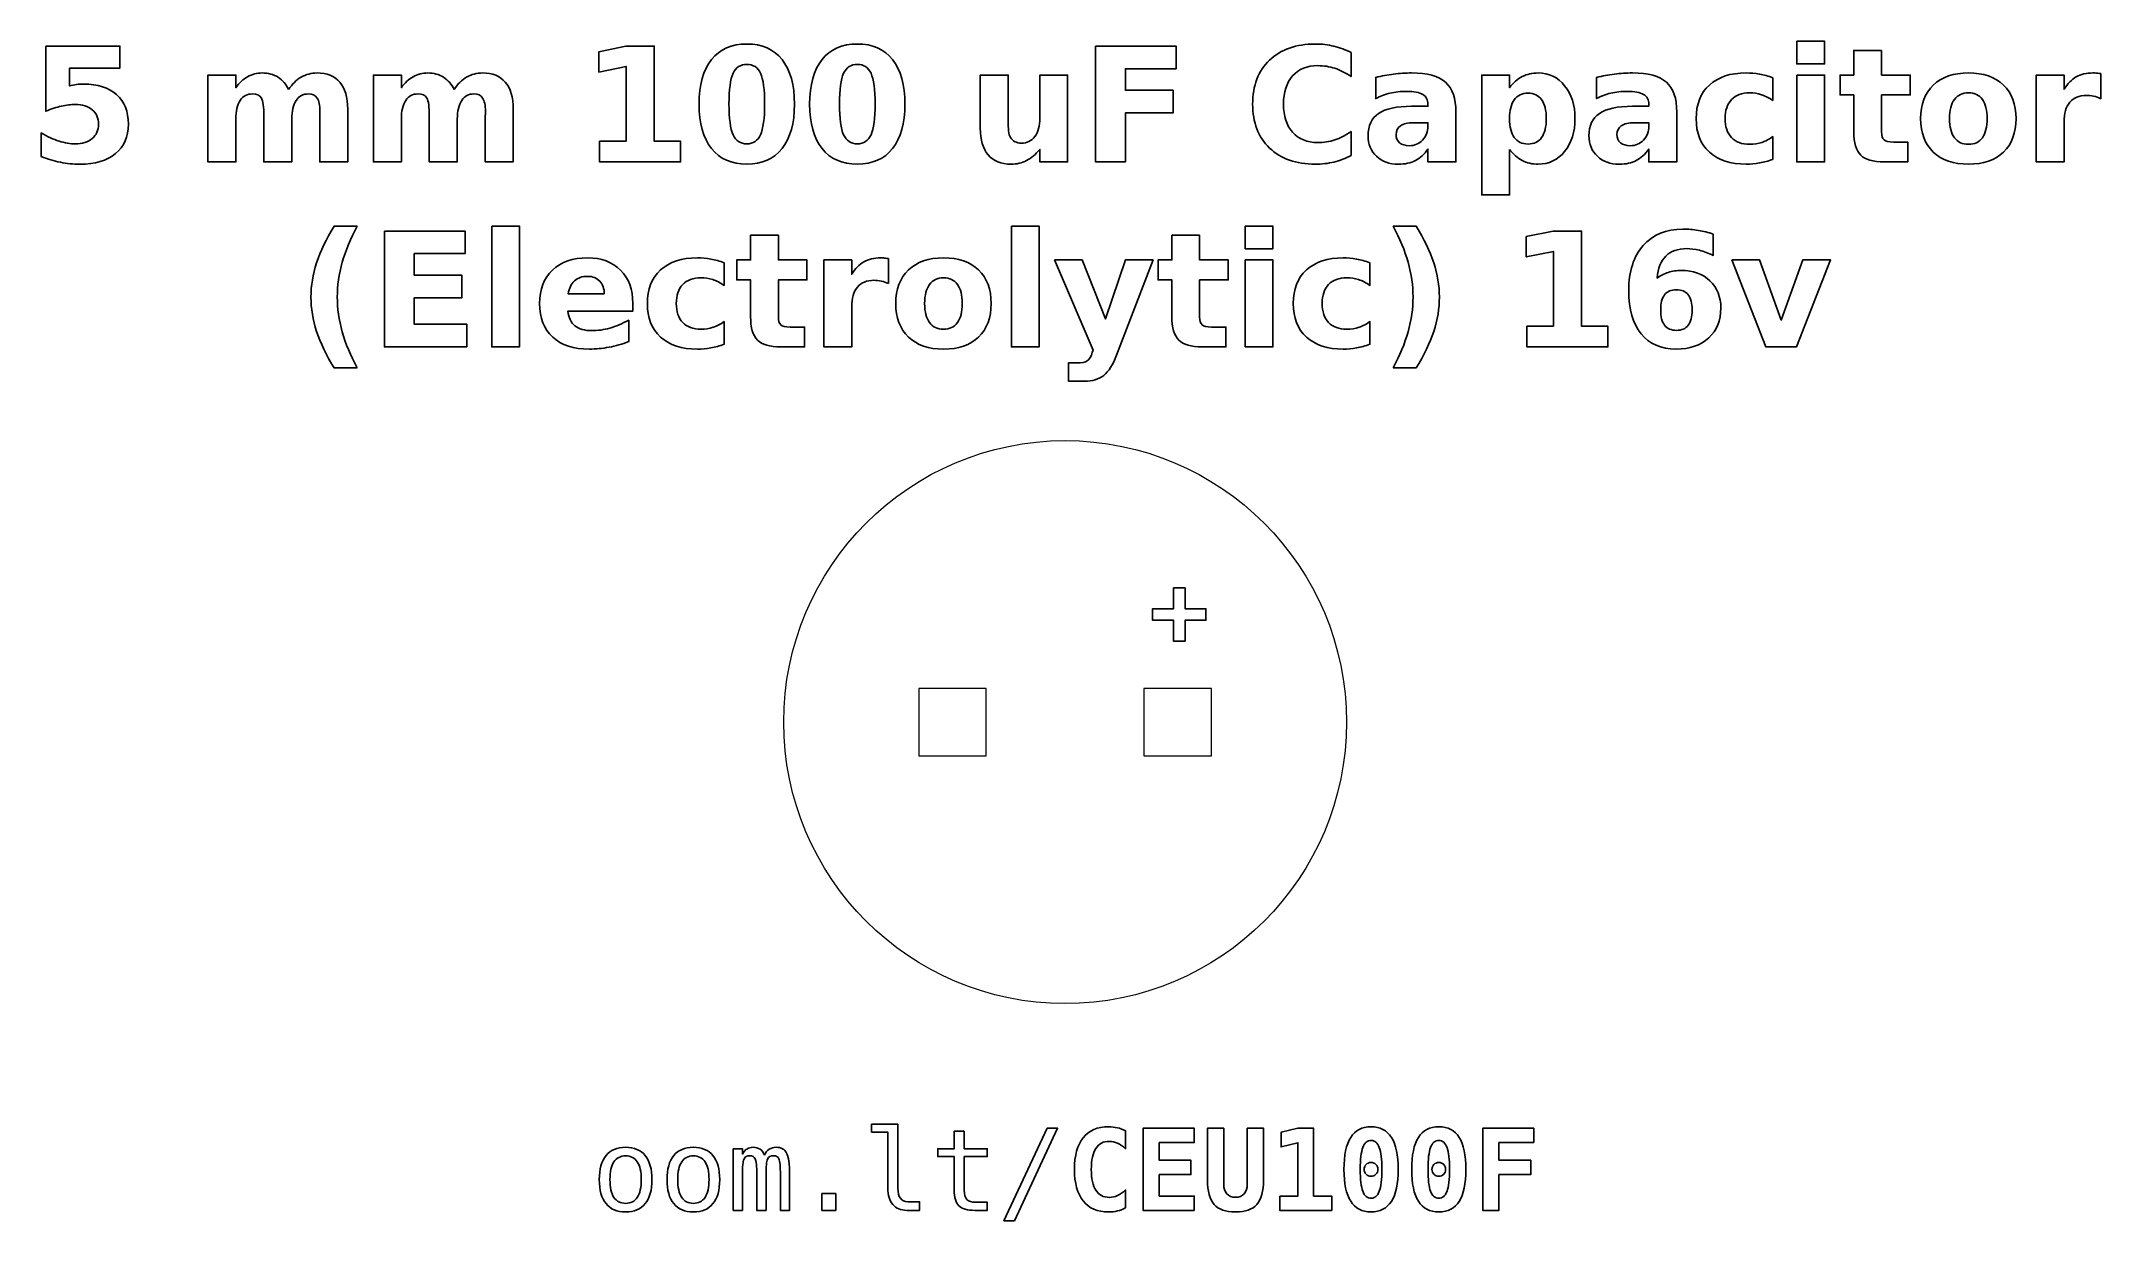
# Model space of a CAD drawing. Header units: centimetres. Extents: x -11.41 to -9.58, y -15.29 to -14.25.
import ezdxf

# ---------------------------------------------------------------- set-up
doc = ezdxf.new("R2010")
doc.units = ezdxf.units.CM
doc.header["$MEASUREMENT"] = 0
doc.layers.add('Layer 1', color=7, linetype='Continuous')

msp = doc.modelspace()

# ---------------------------------------------------------------- linework, layer by layer
at = {"layer": 'Layer 1', "color": 7, "lineweight": 20}
for points in [[(-10.63, -14.88), (-10.57, -14.88), (-10.57, -14.82), (-10.63, -14.82), (-10.63, -14.88)], [(-10.43, -14.88), (-10.37, -14.88), (-10.37, -14.82), (-10.43, -14.82), (-10.43, -14.88)]]:
    msp.add_lwpolyline(points, close=True, dxfattribs=at)
at = {"layer": 'Layer 1', "color": 250, "lineweight": 20}
msp.add_ellipse((-10.5, -14.85), major_axis=(0, 0.25), ratio=1, dxfattribs=at)
at = {"layer": 'Layer 1', "color": 250}
for points, knots in [([(-11.40565, -14.2496), (-11.40565, -14.2496), (-11.33971, -14.2496), (-11.33971, -14.2496), (-11.33971, -14.2496), (-11.33971, -14.2496), (-11.33971, -14.2691), (-11.33971, -14.2691), (-11.33971, -14.2691), (-11.33971, -14.2691), (-11.38451, -14.2691), (-11.38451, -14.2691), (-11.38451, -14.2691), (-11.38451, -14.2691), (-11.38451, -14.28502), (-11.38451, -14.28502), (-11.38451, -14.28502), (-11.38249, -14.28448), (-11.38046, -14.28406), (-11.37842, -14.28375), (-11.37842, -14.28375), (-11.37637, -14.28344), (-11.37423, -14.2833), (-11.37204, -14.2833), (-11.37204, -14.2833), (-11.35949, -14.2833), (-11.34973, -14.28643), (-11.34274, -14.29271), (-11.34274, -14.29271), (-11.33576, -14.29897), (-11.33228, -14.30771), (-11.33228, -14.31891), (-11.33228, -14.31891), (-11.33228, -14.33003), (-11.33609, -14.33874), (-11.34368, -14.34504), (-11.34368, -14.34504), (-11.35128, -14.35132), (-11.36184, -14.35447), (-11.37534, -14.35447), (-11.37534, -14.35447), (-11.38117, -14.35447), (-11.38696, -14.3539), (-11.39267, -14.35278), (-11.39267, -14.35278), (-11.39839, -14.35165), (-11.40408, -14.34995), (-11.40972, -14.34765), (-11.40972, -14.34765), (-11.40972, -14.34765), (-11.40972, -14.32676), (-11.40972, -14.32676), (-11.40972, -14.32676), (-11.40412, -14.32999), (-11.39881, -14.33239), (-11.39378, -14.33398), (-11.39378, -14.33398), (-11.38874, -14.33561), (-11.38399, -14.33641), (-11.37955, -14.33641), (-11.37955, -14.33641), (-11.3731, -14.33641), (-11.36805, -14.33483), (-11.36435, -14.33168), (-11.36435, -14.33168), (-11.36066, -14.32855), (-11.3588, -14.3243), (-11.3588, -14.31891), (-11.3588, -14.31891), (-11.3588, -14.3135), (-11.36066, -14.30924), (-11.36435, -14.30612), (-11.36435, -14.30612), (-11.36805, -14.30299), (-11.3731, -14.30144), (-11.37955, -14.30144), (-11.37955, -14.30144), (-11.38336, -14.30144), (-11.38743, -14.30193), (-11.39173, -14.30292), (-11.39173, -14.30292), (-11.39606, -14.3039), (-11.40069, -14.30543), (-11.40565, -14.3075), (-11.40565, -14.3075), (-11.40565, -14.3075), (-11.40565, -14.2496), (-11.40565, -14.2496)], [0, 0, 0, 0, 0.0454545, 0.0454545, 0.0454545, 0.0454545, 0.0909091, 0.0909091, 0.0909091, 0.0909091, 0.1363636, 0.1363636, 0.1363636, 0.1363636, 0.1818182, 0.1818182, 0.1818182, 0.1818182, 0.2272727, 0.2272727, 0.2272727, 0.2272727, 0.2727273, 0.2727273, 0.2727273, 0.2727273, 0.3181818, 0.3181818, 0.3181818, 0.3181818, 0.3636364, 0.3636364, 0.3636364, 0.3636364, 0.4090909, 0.4090909, 0.4090909, 0.4090909, 0.4545455, 0.4545455, 0.4545455, 0.4545455, 0.5, 0.5, 0.5, 0.5, 0.5454545, 0.5454545, 0.5454545, 0.5454545, 0.5909091, 0.5909091, 0.5909091, 0.5909091, 0.6363636, 0.6363636, 0.6363636, 0.6363636, 0.6818182, 0.6818182, 0.6818182, 0.6818182, 0.7272727, 0.7272727, 0.7272727, 0.7272727, 0.7727273, 0.7727273, 0.7727273, 0.7727273, 0.8181818, 0.8181818, 0.8181818, 0.8181818, 0.8636364, 0.8636364, 0.8636364, 0.8636364, 0.9090909, 0.9090909, 0.9090909, 0.9090909, 0.9545455, 0.9545455, 0.9545455, 0.9545455, 1, 1, 1, 1]), ([(-10.91355, -14.33415), (-10.91355, -14.33415), (-10.89012, -14.33415), (-10.89012, -14.33415), (-10.89012, -14.33415), (-10.89012, -14.33415), (-10.89012, -14.26766), (-10.89012, -14.26766), (-10.89012, -14.26766), (-10.89012, -14.26766), (-10.91416, -14.27263), (-10.91416, -14.27263), (-10.91416, -14.27263), (-10.91416, -14.27263), (-10.91416, -14.25456), (-10.91416, -14.25456), (-10.91416, -14.25456), (-10.91416, -14.25456), (-10.89026, -14.2496), (-10.89026, -14.2496), (-10.89026, -14.2496), (-10.89026, -14.2496), (-10.86505, -14.2496), (-10.86505, -14.2496), (-10.86505, -14.2496), (-10.86505, -14.2496), (-10.86505, -14.33415), (-10.86505, -14.33415), (-10.86505, -14.33415), (-10.86505, -14.33415), (-10.84163, -14.33415), (-10.84163, -14.33415), (-10.84163, -14.33415), (-10.84163, -14.33415), (-10.84163, -14.35247), (-10.84163, -14.35247), (-10.84163, -14.35247), (-10.84163, -14.35247), (-10.91355, -14.35247), (-10.91355, -14.35247), (-10.91355, -14.35247), (-10.91355, -14.35247), (-10.91355, -14.33415), (-10.91355, -14.33415)], [0, 0, 0, 0, 0.0909091, 0.0909091, 0.0909091, 0.0909091, 0.1818182, 0.1818182, 0.1818182, 0.1818182, 0.2727273, 0.2727273, 0.2727273, 0.2727273, 0.3636364, 0.3636364, 0.3636364, 0.3636364, 0.4545455, 0.4545455, 0.4545455, 0.4545455, 0.5454545, 0.5454545, 0.5454545, 0.5454545, 0.6363636, 0.6363636, 0.6363636, 0.6363636, 0.7272727, 0.7272727, 0.7272727, 0.7272727, 0.8181818, 0.8181818, 0.8181818, 0.8181818, 0.9090909, 0.9090909, 0.9090909, 0.9090909, 1, 1, 1, 1]), ([(-10.74045, -14.30113), (-10.74045, -14.31818), (-10.74412, -14.33133), (-10.75148, -14.34059), (-10.75148, -14.34059), (-10.75882, -14.34984), (-10.76926, -14.35447), (-10.78276, -14.35447), (-10.78276, -14.35447), (-10.79631, -14.35447), (-10.80677, -14.34984), (-10.81411, -14.34059), (-10.81411, -14.34059), (-10.82147, -14.33133), (-10.82514, -14.31818), (-10.82514, -14.30113), (-10.82514, -14.30113), (-10.82514, -14.28406), (-10.82147, -14.27088), (-10.81411, -14.26162), (-10.81411, -14.26162), (-10.80677, -14.25238), (-10.79631, -14.24774), (-10.78276, -14.24774), (-10.78276, -14.24774), (-10.76926, -14.24774), (-10.75882, -14.25238), (-10.75148, -14.26162), (-10.75148, -14.26162), (-10.74412, -14.27088), (-10.74045, -14.28406), (-10.74045, -14.30113)], [0, 0, 0, 0, 0.125, 0.125, 0.125, 0.125, 0.25, 0.25, 0.25, 0.25, 0.375, 0.375, 0.375, 0.375, 0.5, 0.5, 0.5, 0.5, 0.625, 0.625, 0.625, 0.625, 0.75, 0.75, 0.75, 0.75, 0.875, 0.875, 0.875, 0.875, 1, 1, 1, 1]), ([(-10.64226, -14.30113), (-10.64226, -14.31818), (-10.64593, -14.33133), (-10.65329, -14.34059), (-10.65329, -14.34059), (-10.66063, -14.34984), (-10.67107, -14.35447), (-10.68457, -14.35447), (-10.68457, -14.35447), (-10.69812, -14.35447), (-10.70858, -14.34984), (-10.71592, -14.34059), (-10.71592, -14.34059), (-10.72328, -14.33133), (-10.72695, -14.31818), (-10.72695, -14.30113), (-10.72695, -14.30113), (-10.72695, -14.28406), (-10.72328, -14.27088), (-10.71592, -14.26162), (-10.71592, -14.26162), (-10.70858, -14.25238), (-10.69812, -14.24774), (-10.68457, -14.24774), (-10.68457, -14.24774), (-10.67107, -14.24774), (-10.66063, -14.25238), (-10.65329, -14.26162), (-10.65329, -14.26162), (-10.64593, -14.27088), (-10.64226, -14.28406), (-10.64226, -14.30113)], [0, 0, 0, 0, 0.125, 0.125, 0.125, 0.125, 0.25, 0.25, 0.25, 0.25, 0.375, 0.375, 0.375, 0.375, 0.5, 0.5, 0.5, 0.5, 0.625, 0.625, 0.625, 0.625, 0.75, 0.75, 0.75, 0.75, 0.875, 0.875, 0.875, 0.875, 1, 1, 1, 1]), ([(-10.47297, -14.2496), (-10.47297, -14.2496), (-10.40138, -14.2496), (-10.40138, -14.2496), (-10.40138, -14.2496), (-10.40138, -14.2496), (-10.40138, -14.26966), (-10.40138, -14.26966), (-10.40138, -14.26966), (-10.40138, -14.26966), (-10.44644, -14.26966), (-10.44644, -14.26966), (-10.44644, -14.26966), (-10.44644, -14.26966), (-10.44644, -14.28881), (-10.44644, -14.28881), (-10.44644, -14.28881), (-10.44644, -14.28881), (-10.40406, -14.28881), (-10.40406, -14.28881), (-10.40406, -14.28881), (-10.40406, -14.28881), (-10.40406, -14.30887), (-10.40406, -14.30887), (-10.40406, -14.30887), (-10.40406, -14.30887), (-10.44644, -14.30887), (-10.44644, -14.30887), (-10.44644, -14.30887), (-10.44644, -14.30887), (-10.44644, -14.35247), (-10.44644, -14.35247), (-10.44644, -14.35247), (-10.44644, -14.35247), (-10.47297, -14.35247), (-10.47297, -14.35247), (-10.47297, -14.35247), (-10.47297, -14.35247), (-10.47297, -14.2496), (-10.47297, -14.2496)], [0, 0, 0, 0, 0.1, 0.1, 0.1, 0.1, 0.2, 0.2, 0.2, 0.2, 0.3, 0.3, 0.3, 0.3, 0.4, 0.4, 0.4, 0.4, 0.5, 0.5, 0.5, 0.5, 0.6, 0.6, 0.6, 0.6, 0.7, 0.7, 0.7, 0.7, 0.8, 0.8, 0.8, 0.8, 0.9, 0.9, 0.9, 0.9, 1, 1, 1, 1]), ([(-10.24586, -14.34683), (-10.25072, -14.34934), (-10.2558, -14.35125), (-10.2611, -14.35254), (-10.2611, -14.35254), (-10.26636, -14.35383), (-10.27189, -14.35447), (-10.27763, -14.35447), (-10.27763, -14.35447), (-10.29475, -14.35447), (-10.30832, -14.34967), (-10.31834, -14.3401), (-10.31834, -14.3401), (-10.32836, -14.33053), (-10.33337, -14.31755), (-10.33337, -14.30113), (-10.33337, -14.30113), (-10.33337, -14.28469), (-10.32836, -14.27168), (-10.31834, -14.26211), (-10.31834, -14.26211), (-10.30832, -14.25254), (-10.29475, -14.24774), (-10.27763, -14.24774), (-10.27763, -14.24774), (-10.27189, -14.24774), (-10.26636, -14.24838), (-10.2611, -14.24967), (-10.2611, -14.24967), (-10.2558, -14.25096), (-10.25072, -14.25287), (-10.24586, -14.25539), (-10.24586, -14.25539), (-10.24586, -14.25539), (-10.24586, -14.27667), (-10.24586, -14.27667), (-10.24586, -14.27667), (-10.25077, -14.27331), (-10.25562, -14.27086), (-10.26039, -14.26931), (-10.26039, -14.26931), (-10.26516, -14.26773), (-10.2702, -14.26696), (-10.27549, -14.26696), (-10.27549, -14.26696), (-10.28494, -14.26696), (-10.2924, -14.26999), (-10.29781, -14.27606), (-10.29781, -14.27606), (-10.30324, -14.28213), (-10.30595, -14.29048), (-10.30595, -14.30113), (-10.30595, -14.30113), (-10.30595, -14.31176), (-10.30324, -14.32009), (-10.29781, -14.32615), (-10.29781, -14.32615), (-10.2924, -14.33222), (-10.28494, -14.33525), (-10.27549, -14.33525), (-10.27549, -14.33525), (-10.2702, -14.33525), (-10.26516, -14.33448), (-10.26039, -14.3329), (-10.26039, -14.3329), (-10.25562, -14.33135), (-10.25077, -14.3289), (-10.24586, -14.32554), (-10.24586, -14.32554), (-10.24586, -14.32554), (-10.24586, -14.34683), (-10.24586, -14.34683)], [0, 0, 0, 0, 0.0555556, 0.0555556, 0.0555556, 0.0555556, 0.1111111, 0.1111111, 0.1111111, 0.1111111, 0.1666667, 0.1666667, 0.1666667, 0.1666667, 0.2222222, 0.2222222, 0.2222222, 0.2222222, 0.2777778, 0.2777778, 0.2777778, 0.2777778, 0.3333333, 0.3333333, 0.3333333, 0.3333333, 0.3888889, 0.3888889, 0.3888889, 0.3888889, 0.4444444, 0.4444444, 0.4444444, 0.4444444, 0.5, 0.5, 0.5, 0.5, 0.5555556, 0.5555556, 0.5555556, 0.5555556, 0.6111111, 0.6111111, 0.6111111, 0.6111111, 0.6666667, 0.6666667, 0.6666667, 0.6666667, 0.7222222, 0.7222222, 0.7222222, 0.7222222, 0.7777778, 0.7777778, 0.7777778, 0.7777778, 0.8333333, 0.8333333, 0.8333333, 0.8333333, 0.8888889, 0.8888889, 0.8888889, 0.8888889, 0.9444444, 0.9444444, 0.9444444, 0.9444444, 1, 1, 1, 1]), ([(-9.84988, -14.24525), (-9.84988, -14.24525), (-9.82521, -14.24525), (-9.82521, -14.24525), (-9.82521, -14.24525), (-9.82521, -14.24525), (-9.82521, -14.26538), (-9.82521, -14.26538), (-9.82521, -14.26538), (-9.82521, -14.26538), (-9.84988, -14.26538), (-9.84988, -14.26538), (-9.84988, -14.26538), (-9.84988, -14.26538), (-9.84988, -14.24525), (-9.84988, -14.24525)], [0, 0, 0, 0, 0.25, 0.25, 0.25, 0.25, 0.5, 0.5, 0.5, 0.5, 0.75, 0.75, 0.75, 0.75, 1, 1, 1, 1]), ([(-9.77454, -14.25339), (-9.77454, -14.25339), (-9.77454, -14.27531), (-9.77454, -14.27531), (-9.77454, -14.27531), (-9.77454, -14.27531), (-9.74912, -14.27531), (-9.74912, -14.27531), (-9.74912, -14.27531), (-9.74912, -14.27531), (-9.74912, -14.29295), (-9.74912, -14.29295), (-9.74912, -14.29295), (-9.74912, -14.29295), (-9.77454, -14.29295), (-9.77454, -14.29295), (-9.77454, -14.29295), (-9.77454, -14.29295), (-9.77454, -14.32566), (-9.77454, -14.32566), (-9.77454, -14.32566), (-9.77454, -14.32926), (-9.77384, -14.33168), (-9.7724, -14.33293), (-9.7724, -14.33293), (-9.77099, -14.3342), (-9.76817, -14.33483), (-9.76394, -14.33483), (-9.76394, -14.33483), (-9.76394, -14.33483), (-9.75126, -14.33483), (-9.75126, -14.33483), (-9.75126, -14.33483), (-9.75126, -14.33483), (-9.75126, -14.35247), (-9.75126, -14.35247), (-9.75126, -14.35247), (-9.75126, -14.35247), (-9.7724, -14.35247), (-9.7724, -14.35247), (-9.7724, -14.35247), (-9.78214, -14.35247), (-9.78906, -14.35045), (-9.79312, -14.34638), (-9.79312, -14.34638), (-9.79719, -14.34231), (-9.79922, -14.3354), (-9.79922, -14.32566), (-9.79922, -14.32566), (-9.79922, -14.32566), (-9.79922, -14.29295), (-9.79922, -14.29295), (-9.79922, -14.29295), (-9.79922, -14.29295), (-9.81147, -14.29295), (-9.81147, -14.29295), (-9.81147, -14.29295), (-9.81147, -14.29295), (-9.81147, -14.27531), (-9.81147, -14.27531), (-9.81147, -14.27531), (-9.81147, -14.27531), (-9.79922, -14.27531), (-9.79922, -14.27531), (-9.79922, -14.27531), (-9.79922, -14.27531), (-9.79922, -14.25339), (-9.79922, -14.25339), (-9.79922, -14.25339), (-9.79922, -14.25339), (-9.77454, -14.25339), (-9.77454, -14.25339)], [0, 0, 0, 0, 0.0555556, 0.0555556, 0.0555556, 0.0555556, 0.1111111, 0.1111111, 0.1111111, 0.1111111, 0.1666667, 0.1666667, 0.1666667, 0.1666667, 0.2222222, 0.2222222, 0.2222222, 0.2222222, 0.2777778, 0.2777778, 0.2777778, 0.2777778, 0.3333333, 0.3333333, 0.3333333, 0.3333333, 0.3888889, 0.3888889, 0.3888889, 0.3888889, 0.4444444, 0.4444444, 0.4444444, 0.4444444, 0.5, 0.5, 0.5, 0.5, 0.5555556, 0.5555556, 0.5555556, 0.5555556, 0.6111111, 0.6111111, 0.6111111, 0.6111111, 0.6666667, 0.6666667, 0.6666667, 0.6666667, 0.7222222, 0.7222222, 0.7222222, 0.7222222, 0.7777778, 0.7777778, 0.7777778, 0.7777778, 0.8333333, 0.8333333, 0.8333333, 0.8333333, 0.8888889, 0.8888889, 0.8888889, 0.8888889, 0.9444444, 0.9444444, 0.9444444, 0.9444444, 1, 1, 1, 1]), ([(-11.18992, -14.28812), (-11.18679, -14.28335), (-11.1831, -14.2797), (-11.17879, -14.27721), (-11.17879, -14.27721), (-11.17449, -14.27469), (-11.16979, -14.27345), (-11.16464, -14.27345), (-11.16464, -14.27345), (-11.15577, -14.27345), (-11.14902, -14.27618), (-11.14439, -14.28166), (-11.14439, -14.28166), (-11.13975, -14.28711), (-11.13742, -14.29506), (-11.13742, -14.30548), (-11.13742, -14.30548), (-11.13742, -14.30548), (-11.13742, -14.35247), (-11.13742, -14.35247), (-11.13742, -14.35247), (-11.13742, -14.35247), (-11.16224, -14.35247), (-11.16224, -14.35247), (-11.16224, -14.35247), (-11.16224, -14.35247), (-11.16224, -14.31223), (-11.16224, -14.31223), (-11.16224, -14.31223), (-11.16219, -14.31164), (-11.16217, -14.31103), (-11.16214, -14.31037), (-11.16214, -14.31037), (-11.16212, -14.30974), (-11.1621, -14.30882), (-11.1621, -14.30762), (-11.1621, -14.30762), (-11.1621, -14.30216), (-11.16289, -14.29819), (-11.16452, -14.29574), (-11.16452, -14.29574), (-11.16612, -14.29327), (-11.1687, -14.29205), (-11.17228, -14.29205), (-11.17228, -14.29205), (-11.17698, -14.29205), (-11.18058, -14.29398), (-11.18314, -14.29784), (-11.18314, -14.29784), (-11.18568, -14.30169), (-11.187, -14.30727), (-11.1871, -14.31458), (-11.1871, -14.31458), (-11.1871, -14.31458), (-11.1871, -14.35247), (-11.1871, -14.35247), (-11.1871, -14.35247), (-11.1871, -14.35247), (-11.21191, -14.35247), (-11.21191, -14.35247), (-11.21191, -14.35247), (-11.21191, -14.35247), (-11.21191, -14.31223), (-11.21191, -14.31223), (-11.21191, -14.31223), (-11.21191, -14.30369), (-11.21264, -14.29819), (-11.21412, -14.29574), (-11.21412, -14.29574), (-11.21558, -14.29327), (-11.21819, -14.29205), (-11.22195, -14.29205), (-11.22195, -14.29205), (-11.2267, -14.29205), (-11.23035, -14.294), (-11.23291, -14.29788), (-11.23291, -14.29788), (-11.23547, -14.30176), (-11.23677, -14.30729), (-11.23677, -14.31451), (-11.23677, -14.31451), (-11.23677, -14.31451), (-11.23677, -14.35247), (-11.23677, -14.35247), (-11.23677, -14.35247), (-11.23677, -14.35247), (-11.26158, -14.35247), (-11.26158, -14.35247), (-11.26158, -14.35247), (-11.26158, -14.35247), (-11.26158, -14.27531), (-11.26158, -14.27531), (-11.26158, -14.27531), (-11.26158, -14.27531), (-11.23677, -14.27531), (-11.23677, -14.27531), (-11.23677, -14.27531), (-11.23677, -14.27531), (-11.23677, -14.28662), (-11.23677, -14.28662), (-11.23677, -14.28662), (-11.23373, -14.28224), (-11.23025, -14.27898), (-11.22632, -14.27676), (-11.22632, -14.27676), (-11.2224, -14.27455), (-11.21807, -14.27345), (-11.21334, -14.27345), (-11.21334, -14.27345), (-11.20803, -14.27345), (-11.2033, -14.27474), (-11.19923, -14.27731), (-11.19923, -14.27731), (-11.19514, -14.27989), (-11.19203, -14.28349), (-11.18992, -14.28812)], [0, 0, 0, 0, 0.0344828, 0.0344828, 0.0344828, 0.0344828, 0.0689655, 0.0689655, 0.0689655, 0.0689655, 0.1034483, 0.1034483, 0.1034483, 0.1034483, 0.137931, 0.137931, 0.137931, 0.137931, 0.1724138, 0.1724138, 0.1724138, 0.1724138, 0.2068966, 0.2068966, 0.2068966, 0.2068966, 0.2413793, 0.2413793, 0.2413793, 0.2413793, 0.2758621, 0.2758621, 0.2758621, 0.2758621, 0.3103448, 0.3103448, 0.3103448, 0.3103448, 0.3448276, 0.3448276, 0.3448276, 0.3448276, 0.3793103, 0.3793103, 0.3793103, 0.3793103, 0.4137931, 0.4137931, 0.4137931, 0.4137931, 0.4482759, 0.4482759, 0.4482759, 0.4482759, 0.4827586, 0.4827586, 0.4827586, 0.4827586, 0.5172414, 0.5172414, 0.5172414, 0.5172414, 0.5517241, 0.5517241, 0.5517241, 0.5517241, 0.5862069, 0.5862069, 0.5862069, 0.5862069, 0.6206897, 0.6206897, 0.6206897, 0.6206897, 0.6551724, 0.6551724, 0.6551724, 0.6551724, 0.6896552, 0.6896552, 0.6896552, 0.6896552, 0.7241379, 0.7241379, 0.7241379, 0.7241379, 0.7586207, 0.7586207, 0.7586207, 0.7586207, 0.7931034, 0.7931034, 0.7931034, 0.7931034, 0.8275862, 0.8275862, 0.8275862, 0.8275862, 0.862069, 0.862069, 0.862069, 0.862069, 0.8965517, 0.8965517, 0.8965517, 0.8965517, 0.9310345, 0.9310345, 0.9310345, 0.9310345, 0.9655172, 0.9655172, 0.9655172, 0.9655172, 1, 1, 1, 1]), ([(-11.04288, -14.28812), (-11.03975, -14.28335), (-11.03606, -14.2797), (-11.03175, -14.27721), (-11.03175, -14.27721), (-11.02745, -14.27469), (-11.02275, -14.27345), (-11.0176, -14.27345), (-11.0176, -14.27345), (-11.00873, -14.27345), (-11.00198, -14.27618), (-10.99735, -14.28166), (-10.99735, -14.28166), (-10.99271, -14.28711), (-10.99038, -14.29506), (-10.99038, -14.30548), (-10.99038, -14.30548), (-10.99038, -14.30548), (-10.99038, -14.35247), (-10.99038, -14.35247), (-10.99038, -14.35247), (-10.99038, -14.35247), (-11.0152, -14.35247), (-11.0152, -14.35247), (-11.0152, -14.35247), (-11.0152, -14.35247), (-11.0152, -14.31223), (-11.0152, -14.31223), (-11.0152, -14.31223), (-11.01515, -14.31164), (-11.01513, -14.31103), (-11.0151, -14.31037), (-11.0151, -14.31037), (-11.01508, -14.30974), (-11.01506, -14.30882), (-11.01506, -14.30762), (-11.01506, -14.30762), (-11.01506, -14.30216), (-11.01585, -14.29819), (-11.01748, -14.29574), (-11.01748, -14.29574), (-11.01908, -14.29327), (-11.02166, -14.29205), (-11.02524, -14.29205), (-11.02524, -14.29205), (-11.02994, -14.29205), (-11.03354, -14.29398), (-11.0361, -14.29784), (-11.0361, -14.29784), (-11.03864, -14.30169), (-11.03996, -14.30727), (-11.04006, -14.31458), (-11.04006, -14.31458), (-11.04006, -14.31458), (-11.04006, -14.35247), (-11.04006, -14.35247), (-11.04006, -14.35247), (-11.04006, -14.35247), (-11.06487, -14.35247), (-11.06487, -14.35247), (-11.06487, -14.35247), (-11.06487, -14.35247), (-11.06487, -14.31223), (-11.06487, -14.31223), (-11.06487, -14.31223), (-11.06487, -14.30369), (-11.0656, -14.29819), (-11.06708, -14.29574), (-11.06708, -14.29574), (-11.06854, -14.29327), (-11.07115, -14.29205), (-11.07491, -14.29205), (-11.07491, -14.29205), (-11.07966, -14.29205), (-11.08331, -14.294), (-11.08587, -14.29788), (-11.08587, -14.29788), (-11.08843, -14.30176), (-11.08973, -14.30729), (-11.08973, -14.31451), (-11.08973, -14.31451), (-11.08973, -14.31451), (-11.08973, -14.35247), (-11.08973, -14.35247), (-11.08973, -14.35247), (-11.08973, -14.35247), (-11.11454, -14.35247), (-11.11454, -14.35247), (-11.11454, -14.35247), (-11.11454, -14.35247), (-11.11454, -14.27531), (-11.11454, -14.27531), (-11.11454, -14.27531), (-11.11454, -14.27531), (-11.08973, -14.27531), (-11.08973, -14.27531), (-11.08973, -14.27531), (-11.08973, -14.27531), (-11.08973, -14.28662), (-11.08973, -14.28662), (-11.08973, -14.28662), (-11.08669, -14.28224), (-11.08321, -14.27898), (-11.07928, -14.27676), (-11.07928, -14.27676), (-11.07536, -14.27455), (-11.07103, -14.27345), (-11.0663, -14.27345), (-11.0663, -14.27345), (-11.06099, -14.27345), (-11.05626, -14.27474), (-11.05219, -14.27731), (-11.05219, -14.27731), (-11.0481, -14.27989), (-11.04499, -14.28349), (-11.04288, -14.28812)], [0, 0, 0, 0, 0.0344828, 0.0344828, 0.0344828, 0.0344828, 0.0689655, 0.0689655, 0.0689655, 0.0689655, 0.1034483, 0.1034483, 0.1034483, 0.1034483, 0.137931, 0.137931, 0.137931, 0.137931, 0.1724138, 0.1724138, 0.1724138, 0.1724138, 0.2068966, 0.2068966, 0.2068966, 0.2068966, 0.2413793, 0.2413793, 0.2413793, 0.2413793, 0.2758621, 0.2758621, 0.2758621, 0.2758621, 0.3103448, 0.3103448, 0.3103448, 0.3103448, 0.3448276, 0.3448276, 0.3448276, 0.3448276, 0.3793103, 0.3793103, 0.3793103, 0.3793103, 0.4137931, 0.4137931, 0.4137931, 0.4137931, 0.4482759, 0.4482759, 0.4482759, 0.4482759, 0.4827586, 0.4827586, 0.4827586, 0.4827586, 0.5172414, 0.5172414, 0.5172414, 0.5172414, 0.5517241, 0.5517241, 0.5517241, 0.5517241, 0.5862069, 0.5862069, 0.5862069, 0.5862069, 0.6206897, 0.6206897, 0.6206897, 0.6206897, 0.6551724, 0.6551724, 0.6551724, 0.6551724, 0.6896552, 0.6896552, 0.6896552, 0.6896552, 0.7241379, 0.7241379, 0.7241379, 0.7241379, 0.7586207, 0.7586207, 0.7586207, 0.7586207, 0.7931034, 0.7931034, 0.7931034, 0.7931034, 0.8275862, 0.8275862, 0.8275862, 0.8275862, 0.862069, 0.862069, 0.862069, 0.862069, 0.8965517, 0.8965517, 0.8965517, 0.8965517, 0.9310345, 0.9310345, 0.9310345, 0.9310345, 0.9655172, 0.9655172, 0.9655172, 0.9655172, 1, 1, 1, 1]), ([(-10.76698, -14.30094), (-10.76698, -14.28808), (-10.76818, -14.27902), (-10.7706, -14.27375), (-10.7706, -14.27375), (-10.773, -14.26851), (-10.77707, -14.26588), (-10.78276, -14.26588), (-10.78276, -14.26588), (-10.78845, -14.26588), (-10.79252, -14.26851), (-10.79497, -14.27375), (-10.79497, -14.27375), (-10.79739, -14.27902), (-10.79861, -14.28808), (-10.79861, -14.30094), (-10.79861, -14.30094), (-10.79861, -14.31392), (-10.79739, -14.3231), (-10.79497, -14.32841), (-10.79497, -14.32841), (-10.79252, -14.33375), (-10.78845, -14.33641), (-10.78276, -14.33641), (-10.78276, -14.33641), (-10.77712, -14.33641), (-10.77307, -14.33375), (-10.77062, -14.32841), (-10.77062, -14.32841), (-10.7682, -14.3231), (-10.76698, -14.31392), (-10.76698, -14.30094)], [0, 0, 0, 0, 0.125, 0.125, 0.125, 0.125, 0.25, 0.25, 0.25, 0.25, 0.375, 0.375, 0.375, 0.375, 0.5, 0.5, 0.5, 0.5, 0.625, 0.625, 0.625, 0.625, 0.75, 0.75, 0.75, 0.75, 0.875, 0.875, 0.875, 0.875, 1, 1, 1, 1]), ([(-10.66879, -14.30094), (-10.66879, -14.28808), (-10.66999, -14.27902), (-10.67241, -14.27375), (-10.67241, -14.27375), (-10.67481, -14.26851), (-10.67888, -14.26588), (-10.68457, -14.26588), (-10.68457, -14.26588), (-10.69026, -14.26588), (-10.69433, -14.26851), (-10.69678, -14.27375), (-10.69678, -14.27375), (-10.6992, -14.27902), (-10.70042, -14.28808), (-10.70042, -14.30094), (-10.70042, -14.30094), (-10.70042, -14.31392), (-10.6992, -14.3231), (-10.69678, -14.32841), (-10.69678, -14.32841), (-10.69433, -14.33375), (-10.69026, -14.33641), (-10.68457, -14.33641), (-10.68457, -14.33641), (-10.67893, -14.33641), (-10.67488, -14.33375), (-10.67243, -14.32841), (-10.67243, -14.32841), (-10.67001, -14.3231), (-10.66879, -14.31392), (-10.66879, -14.30094)], [0, 0, 0, 0, 0.125, 0.125, 0.125, 0.125, 0.25, 0.25, 0.25, 0.25, 0.375, 0.375, 0.375, 0.375, 0.5, 0.5, 0.5, 0.5, 0.625, 0.625, 0.625, 0.625, 0.75, 0.75, 0.75, 0.75, 0.875, 0.875, 0.875, 0.875, 1, 1, 1, 1]), ([(-10.15272, -14.30842), (-10.15272, -14.30842), (-10.15272, -14.35247), (-10.15272, -14.35247), (-10.15272, -14.35247), (-10.15272, -14.35247), (-10.17761, -14.35247), (-10.17761, -14.35247), (-10.17761, -14.35247), (-10.17761, -14.35247), (-10.17761, -14.34104), (-10.17761, -14.34104), (-10.17761, -14.34104), (-10.18092, -14.34572), (-10.18464, -14.34913), (-10.18876, -14.35127), (-10.18876, -14.35127), (-10.19289, -14.35341), (-10.19793, -14.35447), (-10.20385, -14.35447), (-10.20385, -14.35447), (-10.21185, -14.35447), (-10.21832, -14.35214), (-10.2233, -14.34748), (-10.2233, -14.34748), (-10.22829, -14.3428), (-10.23078, -14.33676), (-10.23078, -14.3293), (-10.23078, -14.3293), (-10.23078, -14.32027), (-10.22768, -14.31362), (-10.22145, -14.30941), (-10.22145, -14.30941), (-10.21521, -14.30517), (-10.20545, -14.30306), (-10.19214, -14.30306), (-10.19214, -14.30306), (-10.19214, -14.30306), (-10.17761, -14.30306), (-10.17761, -14.30306), (-10.17761, -14.30306), (-10.17761, -14.30306), (-10.17761, -14.30113), (-10.17761, -14.30113), (-10.17761, -14.30113), (-10.17761, -14.29723), (-10.17914, -14.29438), (-10.18222, -14.29257), (-10.18222, -14.29257), (-10.1853, -14.29076), (-10.1901, -14.28984), (-10.19661, -14.28984), (-10.19661, -14.28984), (-10.2019, -14.28984), (-10.20682, -14.29036), (-10.21136, -14.29142), (-10.21136, -14.29142), (-10.2159, -14.29247), (-10.22013, -14.29407), (-10.22403, -14.29619), (-10.22403, -14.29619), (-10.22403, -14.29619), (-10.22403, -14.27738), (-10.22403, -14.27738), (-10.22403, -14.27738), (-10.21874, -14.27608), (-10.21345, -14.27512), (-10.20811, -14.27444), (-10.20811, -14.27444), (-10.2028, -14.27378), (-10.19746, -14.27345), (-10.19214, -14.27345), (-10.19214, -14.27345), (-10.17822, -14.27345), (-10.16818, -14.2762), (-10.16199, -14.28168), (-10.16199, -14.28168), (-10.15581, -14.28716), (-10.15272, -14.29607), (-10.15272, -14.30842)], [0, 0, 0, 0, 0.05, 0.05, 0.05, 0.05, 0.1, 0.1, 0.1, 0.1, 0.15, 0.15, 0.15, 0.15, 0.2, 0.2, 0.2, 0.2, 0.25, 0.25, 0.25, 0.25, 0.3, 0.3, 0.3, 0.3, 0.35, 0.35, 0.35, 0.35, 0.4, 0.4, 0.4, 0.4, 0.45, 0.45, 0.45, 0.45, 0.5, 0.5, 0.5, 0.5, 0.55, 0.55, 0.55, 0.55, 0.6, 0.6, 0.6, 0.6, 0.65, 0.65, 0.65, 0.65, 0.7, 0.7, 0.7, 0.7, 0.75, 0.75, 0.75, 0.75, 0.8, 0.8, 0.8, 0.8, 0.85, 0.85, 0.85, 0.85, 0.9, 0.9, 0.9, 0.9, 0.95, 0.95, 0.95, 0.95, 1, 1, 1, 1]), ([(-10.1051, -14.3413), (-10.1051, -14.3413), (-10.1051, -14.38182), (-10.1051, -14.38182), (-10.1051, -14.38182), (-10.1051, -14.38182), (-10.12977, -14.38182), (-10.12977, -14.38182), (-10.12977, -14.38182), (-10.12977, -14.38182), (-10.12977, -14.27531), (-10.12977, -14.27531), (-10.12977, -14.27531), (-10.12977, -14.27531), (-10.1051, -14.27531), (-10.1051, -14.27531), (-10.1051, -14.27531), (-10.1051, -14.27531), (-10.1051, -14.28662), (-10.1051, -14.28662), (-10.1051, -14.28662), (-10.10171, -14.2821), (-10.09792, -14.27879), (-10.09381, -14.27665), (-10.09381, -14.27665), (-10.08967, -14.27451), (-10.08492, -14.27345), (-10.07953, -14.27345), (-10.07953, -14.27345), (-10.07003, -14.27345), (-10.06222, -14.27723), (-10.05613, -14.28478), (-10.05613, -14.28478), (-10.05002, -14.29233), (-10.04696, -14.30207), (-10.04696, -14.31395), (-10.04696, -14.31395), (-10.04696, -14.32585), (-10.05002, -14.33558), (-10.05613, -14.34313), (-10.05613, -14.34313), (-10.06222, -14.35068), (-10.07003, -14.35447), (-10.07953, -14.35447), (-10.07953, -14.35447), (-10.08492, -14.35447), (-10.08967, -14.35341), (-10.09381, -14.35127), (-10.09381, -14.35127), (-10.09792, -14.34913), (-10.10171, -14.34581), (-10.1051, -14.3413)], [0, 0, 0, 0, 0.0769231, 0.0769231, 0.0769231, 0.0769231, 0.1538462, 0.1538462, 0.1538462, 0.1538462, 0.2307692, 0.2307692, 0.2307692, 0.2307692, 0.3076923, 0.3076923, 0.3076923, 0.3076923, 0.3846154, 0.3846154, 0.3846154, 0.3846154, 0.4615385, 0.4615385, 0.4615385, 0.4615385, 0.5384615, 0.5384615, 0.5384615, 0.5384615, 0.6153846, 0.6153846, 0.6153846, 0.6153846, 0.6923077, 0.6923077, 0.6923077, 0.6923077, 0.7692308, 0.7692308, 0.7692308, 0.7692308, 0.8461538, 0.8461538, 0.8461538, 0.8461538, 0.9230769, 0.9230769, 0.9230769, 0.9230769, 1, 1, 1, 1]), ([(-9.95648, -14.30842), (-9.95648, -14.30842), (-9.95648, -14.35247), (-9.95648, -14.35247), (-9.95648, -14.35247), (-9.95648, -14.35247), (-9.98137, -14.35247), (-9.98137, -14.35247), (-9.98137, -14.35247), (-9.98137, -14.35247), (-9.98137, -14.34104), (-9.98137, -14.34104), (-9.98137, -14.34104), (-9.98468, -14.34572), (-9.9884, -14.34913), (-9.99252, -14.35127), (-9.99252, -14.35127), (-9.99665, -14.35341), (-10.00169, -14.35447), (-10.00761, -14.35447), (-10.00761, -14.35447), (-10.01561, -14.35447), (-10.02208, -14.35214), (-10.02706, -14.34748), (-10.02706, -14.34748), (-10.03205, -14.3428), (-10.03454, -14.33676), (-10.03454, -14.3293), (-10.03454, -14.3293), (-10.03454, -14.32027), (-10.03144, -14.31362), (-10.02521, -14.30941), (-10.02521, -14.30941), (-10.01897, -14.30517), (-10.00921, -14.30306), (-9.9959, -14.30306), (-9.9959, -14.30306), (-9.9959, -14.30306), (-9.98137, -14.30306), (-9.98137, -14.30306), (-9.98137, -14.30306), (-9.98137, -14.30306), (-9.98137, -14.30113), (-9.98137, -14.30113), (-9.98137, -14.30113), (-9.98137, -14.29723), (-9.9829, -14.29438), (-9.98598, -14.29257), (-9.98598, -14.29257), (-9.98906, -14.29076), (-9.99386, -14.28984), (-10.00037, -14.28984), (-10.00037, -14.28984), (-10.00566, -14.28984), (-10.01058, -14.29036), (-10.01512, -14.29142), (-10.01512, -14.29142), (-10.01966, -14.29247), (-10.02389, -14.29407), (-10.02779, -14.29619), (-10.02779, -14.29619), (-10.02779, -14.29619), (-10.02779, -14.27738), (-10.02779, -14.27738), (-10.02779, -14.27738), (-10.0225, -14.27608), (-10.01721, -14.27512), (-10.01187, -14.27444), (-10.01187, -14.27444), (-10.00656, -14.27378), (-10.00122, -14.27345), (-9.9959, -14.27345), (-9.9959, -14.27345), (-9.98198, -14.27345), (-9.97194, -14.2762), (-9.96575, -14.28168), (-9.96575, -14.28168), (-9.95957, -14.28716), (-9.95648, -14.29607), (-9.95648, -14.30842)], [0, 0, 0, 0, 0.05, 0.05, 0.05, 0.05, 0.1, 0.1, 0.1, 0.1, 0.15, 0.15, 0.15, 0.15, 0.2, 0.2, 0.2, 0.2, 0.25, 0.25, 0.25, 0.25, 0.3, 0.3, 0.3, 0.3, 0.35, 0.35, 0.35, 0.35, 0.4, 0.4, 0.4, 0.4, 0.45, 0.45, 0.45, 0.45, 0.5, 0.5, 0.5, 0.5, 0.55, 0.55, 0.55, 0.55, 0.6, 0.6, 0.6, 0.6, 0.65, 0.65, 0.65, 0.65, 0.7, 0.7, 0.7, 0.7, 0.75, 0.75, 0.75, 0.75, 0.8, 0.8, 0.8, 0.8, 0.85, 0.85, 0.85, 0.85, 0.9, 0.9, 0.9, 0.9, 0.95, 0.95, 0.95, 0.95, 1, 1, 1, 1]), ([(-9.87118, -14.27773), (-9.87118, -14.27773), (-9.87118, -14.29784), (-9.87118, -14.29784), (-9.87118, -14.29784), (-9.87454, -14.29553), (-9.87791, -14.29384), (-9.88127, -14.29273), (-9.88127, -14.29273), (-9.88466, -14.29163), (-9.88814, -14.29109), (-9.89178, -14.29109), (-9.89178, -14.29109), (-9.89865, -14.29109), (-9.90401, -14.29309), (-9.90784, -14.29711), (-9.90784, -14.29711), (-9.91168, -14.30113), (-9.91361, -14.30675), (-9.91361, -14.31395), (-9.91361, -14.31395), (-9.91361, -14.32117), (-9.91168, -14.32679), (-9.90784, -14.33081), (-9.90784, -14.33081), (-9.90401, -14.33483), (-9.89865, -14.33683), (-9.89178, -14.33683), (-9.89178, -14.33683), (-9.88792, -14.33683), (-9.88426, -14.33627), (-9.8808, -14.33511), (-9.8808, -14.33511), (-9.87732, -14.33396), (-9.87412, -14.33227), (-9.87118, -14.33001), (-9.87118, -14.33001), (-9.87118, -14.33001), (-9.87118, -14.35019), (-9.87118, -14.35019), (-9.87118, -14.35019), (-9.87504, -14.35162), (-9.87896, -14.35268), (-9.88292, -14.35339), (-9.88292, -14.35339), (-9.88689, -14.35412), (-9.89089, -14.35447), (-9.89489, -14.35447), (-9.89489, -14.35447), (-9.90879, -14.35447), (-9.91967, -14.35089), (-9.92753, -14.34374), (-9.92753, -14.34374), (-9.93538, -14.33662), (-9.93931, -14.32667), (-9.93931, -14.31395), (-9.93931, -14.31395), (-9.93931, -14.30125), (-9.93538, -14.2913), (-9.92753, -14.28417), (-9.92753, -14.28417), (-9.91967, -14.27702), (-9.90879, -14.27345), (-9.89489, -14.27345), (-9.89489, -14.27345), (-9.89084, -14.27345), (-9.88684, -14.2738), (-9.88292, -14.27451), (-9.88292, -14.27451), (-9.87899, -14.27524), (-9.87508, -14.27629), (-9.87118, -14.27773)], [0, 0, 0, 0, 0.0555556, 0.0555556, 0.0555556, 0.0555556, 0.1111111, 0.1111111, 0.1111111, 0.1111111, 0.1666667, 0.1666667, 0.1666667, 0.1666667, 0.2222222, 0.2222222, 0.2222222, 0.2222222, 0.2777778, 0.2777778, 0.2777778, 0.2777778, 0.3333333, 0.3333333, 0.3333333, 0.3333333, 0.3888889, 0.3888889, 0.3888889, 0.3888889, 0.4444444, 0.4444444, 0.4444444, 0.4444444, 0.5, 0.5, 0.5, 0.5, 0.5555556, 0.5555556, 0.5555556, 0.5555556, 0.6111111, 0.6111111, 0.6111111, 0.6111111, 0.6666667, 0.6666667, 0.6666667, 0.6666667, 0.7222222, 0.7222222, 0.7222222, 0.7222222, 0.7777778, 0.7777778, 0.7777778, 0.7777778, 0.8333333, 0.8333333, 0.8333333, 0.8333333, 0.8888889, 0.8888889, 0.8888889, 0.8888889, 0.9444444, 0.9444444, 0.9444444, 0.9444444, 1, 1, 1, 1]), ([(-9.69733, -14.27345), (-9.68405, -14.27345), (-9.67368, -14.27702), (-9.66622, -14.2842), (-9.66622, -14.2842), (-9.65876, -14.29137), (-9.65503, -14.30127), (-9.65503, -14.31395), (-9.65503, -14.31395), (-9.65503, -14.32665), (-9.65876, -14.33655), (-9.66622, -14.34372), (-9.66622, -14.34372), (-9.67368, -14.35089), (-9.68405, -14.35447), (-9.69733, -14.35447), (-9.69733, -14.35447), (-9.71065, -14.35447), (-9.72106, -14.35089), (-9.72857, -14.34372), (-9.72857, -14.34372), (-9.73607, -14.33655), (-9.73983, -14.32665), (-9.73983, -14.31395), (-9.73983, -14.31395), (-9.73983, -14.30127), (-9.73607, -14.29137), (-9.72857, -14.2842), (-9.72857, -14.2842), (-9.72106, -14.27702), (-9.71065, -14.27345), (-9.69733, -14.27345)], [0, 0, 0, 0, 0.125, 0.125, 0.125, 0.125, 0.25, 0.25, 0.25, 0.25, 0.375, 0.375, 0.375, 0.375, 0.5, 0.5, 0.5, 0.5, 0.625, 0.625, 0.625, 0.625, 0.75, 0.75, 0.75, 0.75, 0.875, 0.875, 0.875, 0.875, 1, 1, 1, 1]), ([(-9.57977, -14.29633), (-9.58193, -14.29532), (-9.58407, -14.29457), (-9.58621, -14.2941), (-9.58621, -14.2941), (-9.58835, -14.2936), (-9.59049, -14.29337), (-9.59266, -14.29337), (-9.59266, -14.29337), (-9.59901, -14.29337), (-9.60388, -14.29539), (-9.60731, -14.29946), (-9.60731, -14.29946), (-9.61072, -14.30353), (-9.61244, -14.30936), (-9.61244, -14.31693), (-9.61244, -14.31693), (-9.61244, -14.31693), (-9.61244, -14.35247), (-9.61244, -14.35247), (-9.61244, -14.35247), (-9.61244, -14.35247), (-9.63711, -14.35247), (-9.63711, -14.35247), (-9.63711, -14.35247), (-9.63711, -14.35247), (-9.63711, -14.27531), (-9.63711, -14.27531), (-9.63711, -14.27531), (-9.63711, -14.27531), (-9.61244, -14.27531), (-9.61244, -14.27531), (-9.61244, -14.27531), (-9.61244, -14.27531), (-9.61244, -14.28798), (-9.61244, -14.28798), (-9.61244, -14.28798), (-9.60926, -14.28293), (-9.60562, -14.27926), (-9.60152, -14.27693), (-9.60152, -14.27693), (-9.59741, -14.2746), (-9.59247, -14.27345), (-9.58673, -14.27345), (-9.58673, -14.27345), (-9.58591, -14.27345), (-9.58501, -14.27347), (-9.58405, -14.27354), (-9.58405, -14.27354), (-9.58309, -14.27361), (-9.58167, -14.27378), (-9.57984, -14.27399), (-9.57984, -14.27399), (-9.57984, -14.27399), (-9.57977, -14.29633), (-9.57977, -14.29633)], [0, 0, 0, 0, 0.0714286, 0.0714286, 0.0714286, 0.0714286, 0.1428571, 0.1428571, 0.1428571, 0.1428571, 0.2142857, 0.2142857, 0.2142857, 0.2142857, 0.2857143, 0.2857143, 0.2857143, 0.2857143, 0.3571429, 0.3571429, 0.3571429, 0.3571429, 0.4285714, 0.4285714, 0.4285714, 0.4285714, 0.5, 0.5, 0.5, 0.5, 0.5714286, 0.5714286, 0.5714286, 0.5714286, 0.6428571, 0.6428571, 0.6428571, 0.6428571, 0.7142857, 0.7142857, 0.7142857, 0.7142857, 0.7857143, 0.7857143, 0.7857143, 0.7857143, 0.8571429, 0.8571429, 0.8571429, 0.8571429, 0.9285714, 0.9285714, 0.9285714, 0.9285714, 1, 1, 1, 1]), ([(-10.57535, -14.32244), (-10.57535, -14.32244), (-10.57535, -14.27531), (-10.57535, -14.27531), (-10.57535, -14.27531), (-10.57535, -14.27531), (-10.55054, -14.27531), (-10.55054, -14.27531), (-10.55054, -14.27531), (-10.55054, -14.27531), (-10.55054, -14.28302), (-10.55054, -14.28302), (-10.55054, -14.28302), (-10.55054, -14.28721), (-10.55056, -14.29245), (-10.55061, -14.29875), (-10.55061, -14.29875), (-10.55066, -14.30508), (-10.55068, -14.30929), (-10.55068, -14.31141), (-10.55068, -14.31141), (-10.55068, -14.31762), (-10.55051, -14.32208), (-10.55019, -14.32481), (-10.55019, -14.32481), (-10.54988, -14.32754), (-10.54932, -14.32952), (-10.54854, -14.33076), (-10.54854, -14.33076), (-10.54753, -14.33239), (-10.54621, -14.33361), (-10.54459, -14.33448), (-10.54459, -14.33448), (-10.54294, -14.33535), (-10.54108, -14.3358), (-10.53897, -14.3358), (-10.53897, -14.3358), (-10.53382, -14.3358), (-10.52977, -14.33382), (-10.52683, -14.32987), (-10.52683, -14.32987), (-10.52389, -14.32592), (-10.52243, -14.32044), (-10.52243, -14.31341), (-10.52243, -14.31341), (-10.52243, -14.31341), (-10.52243, -14.27531), (-10.52243, -14.27531), (-10.52243, -14.27531), (-10.52243, -14.27531), (-10.49776, -14.27531), (-10.49776, -14.27531), (-10.49776, -14.27531), (-10.49776, -14.27531), (-10.49776, -14.35247), (-10.49776, -14.35247), (-10.49776, -14.35247), (-10.49776, -14.35247), (-10.52243, -14.35247), (-10.52243, -14.35247), (-10.52243, -14.35247), (-10.52243, -14.35247), (-10.52243, -14.3413), (-10.52243, -14.3413), (-10.52243, -14.3413), (-10.52615, -14.34581), (-10.5301, -14.34913), (-10.53424, -14.35127), (-10.53424, -14.35127), (-10.5384, -14.35341), (-10.54299, -14.35447), (-10.548, -14.35447), (-10.548, -14.35447), (-10.55691, -14.35447), (-10.56368, -14.35174), (-10.56836, -14.34626), (-10.56836, -14.34626), (-10.57302, -14.3408), (-10.57535, -14.33286), (-10.57535, -14.32244)], [0, 0, 0, 0, 0.05, 0.05, 0.05, 0.05, 0.1, 0.1, 0.1, 0.1, 0.15, 0.15, 0.15, 0.15, 0.2, 0.2, 0.2, 0.2, 0.25, 0.25, 0.25, 0.25, 0.3, 0.3, 0.3, 0.3, 0.35, 0.35, 0.35, 0.35, 0.4, 0.4, 0.4, 0.4, 0.45, 0.45, 0.45, 0.45, 0.5, 0.5, 0.5, 0.5, 0.55, 0.55, 0.55, 0.55, 0.6, 0.6, 0.6, 0.6, 0.65, 0.65, 0.65, 0.65, 0.7, 0.7, 0.7, 0.7, 0.75, 0.75, 0.75, 0.75, 0.8, 0.8, 0.8, 0.8, 0.85, 0.85, 0.85, 0.85, 0.9, 0.9, 0.9, 0.9, 0.95, 0.95, 0.95, 0.95, 1, 1, 1, 1]), ([(-10.0887, -14.29137), (-10.094, -14.29137), (-10.09804, -14.2933), (-10.10086, -14.29718), (-10.10086, -14.29718), (-10.10368, -14.30106), (-10.1051, -14.30666), (-10.1051, -14.31395), (-10.1051, -14.31395), (-10.1051, -14.32126), (-10.10368, -14.32686), (-10.10086, -14.33074), (-10.10086, -14.33074), (-10.09804, -14.33462), (-10.094, -14.33655), (-10.0887, -14.33655), (-10.0887, -14.33655), (-10.08344, -14.33655), (-10.07939, -14.33462), (-10.07662, -14.33076), (-10.07662, -14.33076), (-10.07384, -14.32691), (-10.07245, -14.32131), (-10.07245, -14.31395), (-10.07245, -14.31395), (-10.07245, -14.30661), (-10.07384, -14.30101), (-10.07662, -14.29715), (-10.07662, -14.29715), (-10.07939, -14.2933), (-10.08344, -14.29137), (-10.0887, -14.29137)], [0, 0, 0, 0, 0.125, 0.125, 0.125, 0.125, 0.25, 0.25, 0.25, 0.25, 0.375, 0.375, 0.375, 0.375, 0.5, 0.5, 0.5, 0.5, 0.625, 0.625, 0.625, 0.625, 0.75, 0.75, 0.75, 0.75, 0.875, 0.875, 0.875, 0.875, 1, 1, 1, 1]), ([(-9.84988, -14.27531), (-9.84988, -14.27531), (-9.82521, -14.27531), (-9.82521, -14.27531), (-9.82521, -14.27531), (-9.82521, -14.27531), (-9.82521, -14.35247), (-9.82521, -14.35247), (-9.82521, -14.35247), (-9.82521, -14.35247), (-9.84988, -14.35247), (-9.84988, -14.35247), (-9.84988, -14.35247), (-9.84988, -14.35247), (-9.84988, -14.27531), (-9.84988, -14.27531)], [0, 0, 0, 0, 0.25, 0.25, 0.25, 0.25, 0.5, 0.5, 0.5, 0.5, 0.75, 0.75, 0.75, 0.75, 1, 1, 1, 1]), ([(-9.69733, -14.29109), (-9.70279, -14.29109), (-9.70695, -14.29304), (-9.70982, -14.29697), (-9.70982, -14.29697), (-9.71269, -14.30089), (-9.71413, -14.30656), (-9.71413, -14.31395), (-9.71413, -14.31395), (-9.71413, -14.32136), (-9.71269, -14.32702), (-9.70982, -14.33095), (-9.70982, -14.33095), (-9.70695, -14.33488), (-9.70279, -14.33683), (-9.69733, -14.33683), (-9.69733, -14.33683), (-9.69195, -14.33683), (-9.68786, -14.33488), (-9.68501, -14.33095), (-9.68501, -14.33095), (-9.68217, -14.32702), (-9.68073, -14.32136), (-9.68073, -14.31395), (-9.68073, -14.31395), (-9.68073, -14.30656), (-9.68217, -14.30089), (-9.68501, -14.29697), (-9.68501, -14.29697), (-9.68786, -14.29304), (-9.69195, -14.29109), (-9.69733, -14.29109)], [0, 0, 0, 0, 0.125, 0.125, 0.125, 0.125, 0.25, 0.25, 0.25, 0.25, 0.375, 0.375, 0.375, 0.375, 0.5, 0.5, 0.5, 0.5, 0.625, 0.625, 0.625, 0.625, 0.75, 0.75, 0.75, 0.75, 0.875, 0.875, 0.875, 0.875, 1, 1, 1, 1]), ([(-10.1904, -14.31773), (-10.19555, -14.31773), (-10.19941, -14.3186), (-10.20202, -14.32034), (-10.20202, -14.32034), (-10.20461, -14.32211), (-10.2059, -14.32467), (-10.2059, -14.32808), (-10.2059, -14.32808), (-10.2059, -14.33121), (-10.20487, -14.33366), (-10.20277, -14.33542), (-10.20277, -14.33542), (-10.20068, -14.33718), (-10.19779, -14.33808), (-10.19407, -14.33808), (-10.19407, -14.33808), (-10.18941, -14.33808), (-10.18553, -14.33641), (-10.18236, -14.33307), (-10.18236, -14.33307), (-10.17918, -14.32975), (-10.17761, -14.32557), (-10.17761, -14.32056), (-10.17761, -14.32056), (-10.17761, -14.32056), (-10.17761, -14.31773), (-10.17761, -14.31773), (-10.17761, -14.31773), (-10.17761, -14.31773), (-10.1904, -14.31773), (-10.1904, -14.31773)], [0, 0, 0, 0, 0.125, 0.125, 0.125, 0.125, 0.25, 0.25, 0.25, 0.25, 0.375, 0.375, 0.375, 0.375, 0.5, 0.5, 0.5, 0.5, 0.625, 0.625, 0.625, 0.625, 0.75, 0.75, 0.75, 0.75, 0.875, 0.875, 0.875, 0.875, 1, 1, 1, 1]), ([(-9.99416, -14.31773), (-9.99931, -14.31773), (-10.00317, -14.3186), (-10.00578, -14.32034), (-10.00578, -14.32034), (-10.00837, -14.32211), (-10.00966, -14.32467), (-10.00966, -14.32808), (-10.00966, -14.32808), (-10.00966, -14.33121), (-10.00863, -14.33366), (-10.00653, -14.33542), (-10.00653, -14.33542), (-10.00444, -14.33718), (-10.00155, -14.33808), (-9.99783, -14.33808), (-9.99783, -14.33808), (-9.99317, -14.33808), (-9.98929, -14.33641), (-9.98612, -14.33307), (-9.98612, -14.33307), (-9.98294, -14.32975), (-9.98137, -14.32557), (-9.98137, -14.32056), (-9.98137, -14.32056), (-9.98137, -14.32056), (-9.98137, -14.31773), (-9.98137, -14.31773), (-9.98137, -14.31773), (-9.98137, -14.31773), (-9.99416, -14.31773), (-9.99416, -14.31773)], [0, 0, 0, 0, 0.125, 0.125, 0.125, 0.125, 0.25, 0.25, 0.25, 0.25, 0.375, 0.375, 0.375, 0.375, 0.5, 0.5, 0.5, 0.5, 0.625, 0.625, 0.625, 0.625, 0.75, 0.75, 0.75, 0.75, 0.875, 0.875, 0.875, 0.875, 1, 1, 1, 1]), ([(-11.129, -14.53532), (-11.129, -14.53532), (-11.14946, -14.53532), (-11.14946, -14.53532), (-11.14946, -14.53532), (-11.15649, -14.52399), (-11.16169, -14.51319), (-11.16503, -14.50296), (-11.16503, -14.50296), (-11.16839, -14.49275), (-11.17006, -14.48262), (-11.17006, -14.47255), (-11.17006, -14.47255), (-11.17006, -14.46249), (-11.16837, -14.4523), (-11.16501, -14.442), (-11.16501, -14.442), (-11.16162, -14.43168), (-11.15645, -14.42091), (-11.14946, -14.40964), (-11.14946, -14.40964), (-11.14946, -14.40964), (-11.129, -14.40964), (-11.129, -14.40964), (-11.129, -14.40964), (-11.13488, -14.42053), (-11.13928, -14.43118), (-11.14222, -14.44158), (-11.14222, -14.44158), (-11.14516, -14.45197), (-11.14664, -14.46225), (-11.14664, -14.47241), (-11.14664, -14.47241), (-11.14664, -14.48257), (-11.14518, -14.49285), (-11.14227, -14.50329), (-11.14227, -14.50329), (-11.13935, -14.51371), (-11.13493, -14.52439), (-11.129, -14.53532)], [0, 0, 0, 0, 0.1, 0.1, 0.1, 0.1, 0.2, 0.2, 0.2, 0.2, 0.3, 0.3, 0.3, 0.3, 0.4, 0.4, 0.4, 0.4, 0.5, 0.5, 0.5, 0.5, 0.6, 0.6, 0.6, 0.6, 0.7, 0.7, 0.7, 0.7, 0.8, 0.8, 0.8, 0.8, 0.9, 0.9, 0.9, 0.9, 1, 1, 1, 1]), ([(-11.10475, -14.41385), (-11.10475, -14.41385), (-11.03316, -14.41385), (-11.03316, -14.41385), (-11.03316, -14.41385), (-11.03316, -14.41385), (-11.03316, -14.43391), (-11.03316, -14.43391), (-11.03316, -14.43391), (-11.03316, -14.43391), (-11.07822, -14.43391), (-11.07822, -14.43391), (-11.07822, -14.43391), (-11.07822, -14.43391), (-11.07822, -14.45306), (-11.07822, -14.45306), (-11.07822, -14.45306), (-11.07822, -14.45306), (-11.03587, -14.45306), (-11.03587, -14.45306), (-11.03587, -14.45306), (-11.03587, -14.45306), (-11.03587, -14.47312), (-11.03587, -14.47312), (-11.03587, -14.47312), (-11.03587, -14.47312), (-11.07822, -14.47312), (-11.07822, -14.47312), (-11.07822, -14.47312), (-11.07822, -14.47312), (-11.07822, -14.49666), (-11.07822, -14.49666), (-11.07822, -14.49666), (-11.07822, -14.49666), (-11.03166, -14.49666), (-11.03166, -14.49666), (-11.03166, -14.49666), (-11.03166, -14.49666), (-11.03166, -14.51672), (-11.03166, -14.51672), (-11.03166, -14.51672), (-11.03166, -14.51672), (-11.10475, -14.51672), (-11.10475, -14.51672), (-11.10475, -14.51672), (-11.10475, -14.51672), (-11.10475, -14.41385), (-11.10475, -14.41385)], [0, 0, 0, 0, 0.0833333, 0.0833333, 0.0833333, 0.0833333, 0.1666667, 0.1666667, 0.1666667, 0.1666667, 0.25, 0.25, 0.25, 0.25, 0.3333333, 0.3333333, 0.3333333, 0.3333333, 0.4166667, 0.4166667, 0.4166667, 0.4166667, 0.5, 0.5, 0.5, 0.5, 0.5833333, 0.5833333, 0.5833333, 0.5833333, 0.6666667, 0.6666667, 0.6666667, 0.6666667, 0.75, 0.75, 0.75, 0.75, 0.8333333, 0.8333333, 0.8333333, 0.8333333, 0.9166667, 0.9166667, 0.9166667, 0.9166667, 1, 1, 1, 1]), ([(-11.00946, -14.4095), (-11.00946, -14.4095), (-10.98479, -14.4095), (-10.98479, -14.4095), (-10.98479, -14.4095), (-10.98479, -14.4095), (-10.98479, -14.51672), (-10.98479, -14.51672), (-10.98479, -14.51672), (-10.98479, -14.51672), (-11.00946, -14.51672), (-11.00946, -14.51672), (-11.00946, -14.51672), (-11.00946, -14.51672), (-11.00946, -14.4095), (-11.00946, -14.4095)], [0, 0, 0, 0, 0.25, 0.25, 0.25, 0.25, 0.5, 0.5, 0.5, 0.5, 0.75, 0.75, 0.75, 0.75, 1, 1, 1, 1]), ([(-10.75477, -14.41764), (-10.75477, -14.41764), (-10.75477, -14.43956), (-10.75477, -14.43956), (-10.75477, -14.43956), (-10.75477, -14.43956), (-10.72935, -14.43956), (-10.72935, -14.43956), (-10.72935, -14.43956), (-10.72935, -14.43956), (-10.72935, -14.4572), (-10.72935, -14.4572), (-10.72935, -14.4572), (-10.72935, -14.4572), (-10.75477, -14.4572), (-10.75477, -14.4572), (-10.75477, -14.4572), (-10.75477, -14.4572), (-10.75477, -14.48991), (-10.75477, -14.48991), (-10.75477, -14.48991), (-10.75477, -14.49351), (-10.75407, -14.49593), (-10.75263, -14.49718), (-10.75263, -14.49718), (-10.75122, -14.49845), (-10.7484, -14.49908), (-10.74417, -14.49908), (-10.74417, -14.49908), (-10.74417, -14.49908), (-10.73149, -14.49908), (-10.73149, -14.49908), (-10.73149, -14.49908), (-10.73149, -14.49908), (-10.73149, -14.51672), (-10.73149, -14.51672), (-10.73149, -14.51672), (-10.73149, -14.51672), (-10.75263, -14.51672), (-10.75263, -14.51672), (-10.75263, -14.51672), (-10.76237, -14.51672), (-10.76929, -14.5147), (-10.77335, -14.51063), (-10.77335, -14.51063), (-10.77742, -14.50656), (-10.77945, -14.49965), (-10.77945, -14.48991), (-10.77945, -14.48991), (-10.77945, -14.48991), (-10.77945, -14.4572), (-10.77945, -14.4572), (-10.77945, -14.4572), (-10.77945, -14.4572), (-10.7917, -14.4572), (-10.7917, -14.4572), (-10.7917, -14.4572), (-10.7917, -14.4572), (-10.7917, -14.43956), (-10.7917, -14.43956), (-10.7917, -14.43956), (-10.7917, -14.43956), (-10.77945, -14.43956), (-10.77945, -14.43956), (-10.77945, -14.43956), (-10.77945, -14.43956), (-10.77945, -14.41764), (-10.77945, -14.41764), (-10.77945, -14.41764), (-10.77945, -14.41764), (-10.75477, -14.41764), (-10.75477, -14.41764)], [0, 0, 0, 0, 0.0555556, 0.0555556, 0.0555556, 0.0555556, 0.1111111, 0.1111111, 0.1111111, 0.1111111, 0.1666667, 0.1666667, 0.1666667, 0.1666667, 0.2222222, 0.2222222, 0.2222222, 0.2222222, 0.2777778, 0.2777778, 0.2777778, 0.2777778, 0.3333333, 0.3333333, 0.3333333, 0.3333333, 0.3888889, 0.3888889, 0.3888889, 0.3888889, 0.4444444, 0.4444444, 0.4444444, 0.4444444, 0.5, 0.5, 0.5, 0.5, 0.5555556, 0.5555556, 0.5555556, 0.5555556, 0.6111111, 0.6111111, 0.6111111, 0.6111111, 0.6666667, 0.6666667, 0.6666667, 0.6666667, 0.7222222, 0.7222222, 0.7222222, 0.7222222, 0.7777778, 0.7777778, 0.7777778, 0.7777778, 0.8333333, 0.8333333, 0.8333333, 0.8333333, 0.8888889, 0.8888889, 0.8888889, 0.8888889, 0.9444444, 0.9444444, 0.9444444, 0.9444444, 1, 1, 1, 1]), ([(-10.54775, -14.4095), (-10.54775, -14.4095), (-10.52308, -14.4095), (-10.52308, -14.4095), (-10.52308, -14.4095), (-10.52308, -14.4095), (-10.52308, -14.51672), (-10.52308, -14.51672), (-10.52308, -14.51672), (-10.52308, -14.51672), (-10.54775, -14.51672), (-10.54775, -14.51672), (-10.54775, -14.51672), (-10.54775, -14.51672), (-10.54775, -14.4095), (-10.54775, -14.4095)], [0, 0, 0, 0, 0.25, 0.25, 0.25, 0.25, 0.5, 0.5, 0.5, 0.5, 0.75, 0.75, 0.75, 0.75, 1, 1, 1, 1]), ([(-10.38043, -14.41764), (-10.38043, -14.41764), (-10.38043, -14.43956), (-10.38043, -14.43956), (-10.38043, -14.43956), (-10.38043, -14.43956), (-10.35501, -14.43956), (-10.35501, -14.43956), (-10.35501, -14.43956), (-10.35501, -14.43956), (-10.35501, -14.4572), (-10.35501, -14.4572), (-10.35501, -14.4572), (-10.35501, -14.4572), (-10.38043, -14.4572), (-10.38043, -14.4572), (-10.38043, -14.4572), (-10.38043, -14.4572), (-10.38043, -14.48991), (-10.38043, -14.48991), (-10.38043, -14.48991), (-10.38043, -14.49351), (-10.37973, -14.49593), (-10.37829, -14.49718), (-10.37829, -14.49718), (-10.37688, -14.49845), (-10.37406, -14.49908), (-10.36983, -14.49908), (-10.36983, -14.49908), (-10.36983, -14.49908), (-10.35715, -14.49908), (-10.35715, -14.49908), (-10.35715, -14.49908), (-10.35715, -14.49908), (-10.35715, -14.51672), (-10.35715, -14.51672), (-10.35715, -14.51672), (-10.35715, -14.51672), (-10.37829, -14.51672), (-10.37829, -14.51672), (-10.37829, -14.51672), (-10.38803, -14.51672), (-10.39495, -14.5147), (-10.39901, -14.51063), (-10.39901, -14.51063), (-10.40308, -14.50656), (-10.40511, -14.49965), (-10.40511, -14.48991), (-10.40511, -14.48991), (-10.40511, -14.48991), (-10.40511, -14.4572), (-10.40511, -14.4572), (-10.40511, -14.4572), (-10.40511, -14.4572), (-10.41736, -14.4572), (-10.41736, -14.4572), (-10.41736, -14.4572), (-10.41736, -14.4572), (-10.41736, -14.43956), (-10.41736, -14.43956), (-10.41736, -14.43956), (-10.41736, -14.43956), (-10.40511, -14.43956), (-10.40511, -14.43956), (-10.40511, -14.43956), (-10.40511, -14.43956), (-10.40511, -14.41764), (-10.40511, -14.41764), (-10.40511, -14.41764), (-10.40511, -14.41764), (-10.38043, -14.41764), (-10.38043, -14.41764)], [0, 0, 0, 0, 0.0555556, 0.0555556, 0.0555556, 0.0555556, 0.1111111, 0.1111111, 0.1111111, 0.1111111, 0.1666667, 0.1666667, 0.1666667, 0.1666667, 0.2222222, 0.2222222, 0.2222222, 0.2222222, 0.2777778, 0.2777778, 0.2777778, 0.2777778, 0.3333333, 0.3333333, 0.3333333, 0.3333333, 0.3888889, 0.3888889, 0.3888889, 0.3888889, 0.4444444, 0.4444444, 0.4444444, 0.4444444, 0.5, 0.5, 0.5, 0.5, 0.5555556, 0.5555556, 0.5555556, 0.5555556, 0.6111111, 0.6111111, 0.6111111, 0.6111111, 0.6666667, 0.6666667, 0.6666667, 0.6666667, 0.7222222, 0.7222222, 0.7222222, 0.7222222, 0.7777778, 0.7777778, 0.7777778, 0.7777778, 0.8333333, 0.8333333, 0.8333333, 0.8333333, 0.8888889, 0.8888889, 0.8888889, 0.8888889, 0.9444444, 0.9444444, 0.9444444, 0.9444444, 1, 1, 1, 1]), ([(-10.33994, -14.4095), (-10.33994, -14.4095), (-10.31527, -14.4095), (-10.31527, -14.4095), (-10.31527, -14.4095), (-10.31527, -14.4095), (-10.31527, -14.42963), (-10.31527, -14.42963), (-10.31527, -14.42963), (-10.31527, -14.42963), (-10.33994, -14.42963), (-10.33994, -14.42963), (-10.33994, -14.42963), (-10.33994, -14.42963), (-10.33994, -14.4095), (-10.33994, -14.4095)], [0, 0, 0, 0, 0.25, 0.25, 0.25, 0.25, 0.5, 0.5, 0.5, 0.5, 0.75, 0.75, 0.75, 0.75, 1, 1, 1, 1]), ([(-10.20847, -14.53532), (-10.20259, -14.52439), (-10.19817, -14.51371), (-10.19523, -14.50329), (-10.19523, -14.50329), (-10.19229, -14.49285), (-10.19083, -14.48257), (-10.19083, -14.47241), (-10.19083, -14.47241), (-10.19083, -14.46225), (-10.19229, -14.45197), (-10.19523, -14.44158), (-10.19523, -14.44158), (-10.19817, -14.43118), (-10.20259, -14.42053), (-10.20847, -14.40964), (-10.20847, -14.40964), (-10.20847, -14.40964), (-10.18801, -14.40964), (-10.18801, -14.40964), (-10.18801, -14.40964), (-10.18103, -14.42091), (-10.17585, -14.43168), (-10.17246, -14.442), (-10.17246, -14.442), (-10.1691, -14.4523), (-10.16741, -14.46249), (-10.16741, -14.47255), (-10.16741, -14.47255), (-10.16741, -14.48262), (-10.16908, -14.49275), (-10.17244, -14.50296), (-10.17244, -14.50296), (-10.17578, -14.51319), (-10.18098, -14.52399), (-10.18801, -14.53532), (-10.18801, -14.53532), (-10.18801, -14.53532), (-10.20847, -14.53532), (-10.20847, -14.53532)], [0, 0, 0, 0, 0.1, 0.1, 0.1, 0.1, 0.2, 0.2, 0.2, 0.2, 0.3, 0.3, 0.3, 0.3, 0.4, 0.4, 0.4, 0.4, 0.5, 0.5, 0.5, 0.5, 0.6, 0.6, 0.6, 0.6, 0.7, 0.7, 0.7, 0.7, 0.8, 0.8, 0.8, 0.8, 0.9, 0.9, 0.9, 0.9, 1, 1, 1, 1]), ([(-10.08961, -14.4984), (-10.08961, -14.4984), (-10.06618, -14.4984), (-10.06618, -14.4984), (-10.06618, -14.4984), (-10.06618, -14.4984), (-10.06618, -14.43191), (-10.06618, -14.43191), (-10.06618, -14.43191), (-10.06618, -14.43191), (-10.09022, -14.43688), (-10.09022, -14.43688), (-10.09022, -14.43688), (-10.09022, -14.43688), (-10.09022, -14.41881), (-10.09022, -14.41881), (-10.09022, -14.41881), (-10.09022, -14.41881), (-10.06632, -14.41385), (-10.06632, -14.41385), (-10.06632, -14.41385), (-10.06632, -14.41385), (-10.04111, -14.41385), (-10.04111, -14.41385), (-10.04111, -14.41385), (-10.04111, -14.41385), (-10.04111, -14.4984), (-10.04111, -14.4984), (-10.04111, -14.4984), (-10.04111, -14.4984), (-10.01769, -14.4984), (-10.01769, -14.4984), (-10.01769, -14.4984), (-10.01769, -14.4984), (-10.01769, -14.51672), (-10.01769, -14.51672), (-10.01769, -14.51672), (-10.01769, -14.51672), (-10.08961, -14.51672), (-10.08961, -14.51672), (-10.08961, -14.51672), (-10.08961, -14.51672), (-10.08961, -14.4984), (-10.08961, -14.4984)], [0, 0, 0, 0, 0.0909091, 0.0909091, 0.0909091, 0.0909091, 0.1818182, 0.1818182, 0.1818182, 0.1818182, 0.2727273, 0.2727273, 0.2727273, 0.2727273, 0.3636364, 0.3636364, 0.3636364, 0.3636364, 0.4545455, 0.4545455, 0.4545455, 0.4545455, 0.5454545, 0.5454545, 0.5454545, 0.5454545, 0.6363636, 0.6363636, 0.6363636, 0.6363636, 0.7272727, 0.7272727, 0.7272727, 0.7272727, 0.8181818, 0.8181818, 0.8181818, 0.8181818, 0.9090909, 0.9090909, 0.9090909, 0.9090909, 1, 1, 1, 1]), ([(-9.92411, -14.41653), (-9.92411, -14.41653), (-9.92411, -14.43556), (-9.92411, -14.43556), (-9.92411, -14.43556), (-9.92848, -14.43349), (-9.93257, -14.43196), (-9.93643, -14.43097), (-9.93643, -14.43097), (-9.94029, -14.42998), (-9.94407, -14.42949), (-9.94774, -14.42949), (-9.94774, -14.42949), (-9.95565, -14.42949), (-9.96178, -14.43168), (-9.9662, -14.43608), (-9.9662, -14.43608), (-9.9706, -14.44045), (-9.97319, -14.44696), (-9.97392, -14.4556), (-9.97392, -14.4556), (-9.97089, -14.45336), (-9.96759, -14.45167), (-9.96406, -14.45054), (-9.96406, -14.45054), (-9.96054, -14.44941), (-9.95668, -14.44885), (-9.95249, -14.44885), (-9.95249, -14.44885), (-9.94198, -14.44885), (-9.93349, -14.45193), (-9.92705, -14.45809), (-9.92705, -14.45809), (-9.92058, -14.46423), (-9.91736, -14.47229), (-9.91736, -14.48227), (-9.91736, -14.48227), (-9.91736, -14.4933), (-9.92096, -14.50212), (-9.92818, -14.50877), (-9.92818, -14.50877), (-9.93537, -14.5154), (-9.94506, -14.51872), (-9.95717, -14.51872), (-9.95717, -14.51872), (-9.97053, -14.51872), (-9.98088, -14.5142), (-9.98822, -14.50517), (-9.98822, -14.50517), (-9.99553, -14.49616), (-9.9992, -14.48335), (-9.9992, -14.46677), (-9.9992, -14.46677), (-9.9992, -14.44979), (-9.99492, -14.43643), (-9.98636, -14.42672), (-9.98636, -14.42672), (-9.97778, -14.417), (-9.96604, -14.41213), (-9.95111, -14.41213), (-9.95111, -14.41213), (-9.94638, -14.41213), (-9.94179, -14.41251), (-9.93732, -14.41324), (-9.93732, -14.41324), (-9.93288, -14.41397), (-9.92848, -14.41507), (-9.92411, -14.41653)], [0, 0, 0, 0, 0.0588235, 0.0588235, 0.0588235, 0.0588235, 0.1176471, 0.1176471, 0.1176471, 0.1176471, 0.1764706, 0.1764706, 0.1764706, 0.1764706, 0.2352941, 0.2352941, 0.2352941, 0.2352941, 0.2941176, 0.2941176, 0.2941176, 0.2941176, 0.3529412, 0.3529412, 0.3529412, 0.3529412, 0.4117647, 0.4117647, 0.4117647, 0.4117647, 0.4705882, 0.4705882, 0.4705882, 0.4705882, 0.5294118, 0.5294118, 0.5294118, 0.5294118, 0.5882353, 0.5882353, 0.5882353, 0.5882353, 0.6470588, 0.6470588, 0.6470588, 0.6470588, 0.7058824, 0.7058824, 0.7058824, 0.7058824, 0.7647059, 0.7647059, 0.7647059, 0.7647059, 0.8235294, 0.8235294, 0.8235294, 0.8235294, 0.8823529, 0.8823529, 0.8823529, 0.8823529, 0.9411765, 0.9411765, 0.9411765, 0.9411765, 1, 1, 1, 1]), ([(-10.88405, -14.47794), (-10.88405, -14.47794), (-10.88405, -14.48497), (-10.88405, -14.48497), (-10.88405, -14.48497), (-10.88405, -14.48497), (-10.94172, -14.48497), (-10.94172, -14.48497), (-10.94172, -14.48497), (-10.94113, -14.49076), (-10.93904, -14.49508), (-10.93544, -14.49798), (-10.93544, -14.49798), (-10.93187, -14.50087), (-10.92686, -14.50233), (-10.92044, -14.50233), (-10.92044, -14.50233), (-10.91524, -14.50233), (-10.90992, -14.50155), (-10.90447, -14.50002), (-10.90447, -14.50002), (-10.89904, -14.49847), (-10.89344, -14.49614), (-10.8877, -14.49301), (-10.8877, -14.49301), (-10.8877, -14.49301), (-10.8877, -14.51204), (-10.8877, -14.51204), (-10.8877, -14.51204), (-10.89353, -14.51425), (-10.89936, -14.5159), (-10.9052, -14.51703), (-10.9052, -14.51703), (-10.91103, -14.51815), (-10.91686, -14.51872), (-10.92269, -14.51872), (-10.92269, -14.51872), (-10.93666, -14.51872), (-10.94751, -14.51517), (-10.95524, -14.50807), (-10.95524, -14.50807), (-10.96298, -14.50099), (-10.96686, -14.49101), (-10.96686, -14.4782), (-10.96686, -14.4782), (-10.96686, -14.46561), (-10.96305, -14.45574), (-10.95546, -14.44852), (-10.95546, -14.44852), (-10.94786, -14.4413), (-10.93739, -14.4377), (-10.92408, -14.4377), (-10.92408, -14.4377), (-10.91195, -14.4377), (-10.90226, -14.44134), (-10.89497, -14.44866), (-10.89497, -14.44866), (-10.8877, -14.45597), (-10.88405, -14.46573), (-10.88405, -14.47794)], [0, 0, 0, 0, 0.0666667, 0.0666667, 0.0666667, 0.0666667, 0.1333333, 0.1333333, 0.1333333, 0.1333333, 0.2, 0.2, 0.2, 0.2, 0.2666667, 0.2666667, 0.2666667, 0.2666667, 0.3333333, 0.3333333, 0.3333333, 0.3333333, 0.4, 0.4, 0.4, 0.4, 0.4666667, 0.4666667, 0.4666667, 0.4666667, 0.5333333, 0.5333333, 0.5333333, 0.5333333, 0.6, 0.6, 0.6, 0.6, 0.6666667, 0.6666667, 0.6666667, 0.6666667, 0.7333333, 0.7333333, 0.7333333, 0.7333333, 0.8, 0.8, 0.8, 0.8, 0.8666667, 0.8666667, 0.8666667, 0.8666667, 0.9333333, 0.9333333, 0.9333333, 0.9333333, 1, 1, 1, 1]), ([(-10.80303, -14.44198), (-10.80303, -14.44198), (-10.80303, -14.46209), (-10.80303, -14.46209), (-10.80303, -14.46209), (-10.80639, -14.45978), (-10.80976, -14.45809), (-10.81312, -14.45698), (-10.81312, -14.45698), (-10.81651, -14.45588), (-10.81999, -14.45534), (-10.82363, -14.45534), (-10.82363, -14.45534), (-10.8305, -14.45534), (-10.83586, -14.45734), (-10.83969, -14.46136), (-10.83969, -14.46136), (-10.84353, -14.46538), (-10.84546, -14.471), (-10.84546, -14.4782), (-10.84546, -14.4782), (-10.84546, -14.48542), (-10.84353, -14.49104), (-10.83969, -14.49506), (-10.83969, -14.49506), (-10.83586, -14.49908), (-10.8305, -14.50108), (-10.82363, -14.50108), (-10.82363, -14.50108), (-10.81977, -14.50108), (-10.81611, -14.50052), (-10.81265, -14.49936), (-10.81265, -14.49936), (-10.80917, -14.49821), (-10.80597, -14.49652), (-10.80303, -14.49426), (-10.80303, -14.49426), (-10.80303, -14.49426), (-10.80303, -14.51444), (-10.80303, -14.51444), (-10.80303, -14.51444), (-10.80689, -14.51587), (-10.81081, -14.51693), (-10.81477, -14.51764), (-10.81477, -14.51764), (-10.81874, -14.51837), (-10.82274, -14.51872), (-10.82674, -14.51872), (-10.82674, -14.51872), (-10.84064, -14.51872), (-10.85152, -14.51514), (-10.85938, -14.50799), (-10.85938, -14.50799), (-10.86723, -14.50087), (-10.87116, -14.49092), (-10.87116, -14.4782), (-10.87116, -14.4782), (-10.87116, -14.4655), (-10.86723, -14.45555), (-10.85938, -14.44842), (-10.85938, -14.44842), (-10.85152, -14.44127), (-10.84064, -14.4377), (-10.82674, -14.4377), (-10.82674, -14.4377), (-10.82269, -14.4377), (-10.81869, -14.43805), (-10.81477, -14.43876), (-10.81477, -14.43876), (-10.81084, -14.43949), (-10.80693, -14.44054), (-10.80303, -14.44198)], [0, 0, 0, 0, 0.0555556, 0.0555556, 0.0555556, 0.0555556, 0.1111111, 0.1111111, 0.1111111, 0.1111111, 0.1666667, 0.1666667, 0.1666667, 0.1666667, 0.2222222, 0.2222222, 0.2222222, 0.2222222, 0.2777778, 0.2777778, 0.2777778, 0.2777778, 0.3333333, 0.3333333, 0.3333333, 0.3333333, 0.3888889, 0.3888889, 0.3888889, 0.3888889, 0.4444444, 0.4444444, 0.4444444, 0.4444444, 0.5, 0.5, 0.5, 0.5, 0.5555556, 0.5555556, 0.5555556, 0.5555556, 0.6111111, 0.6111111, 0.6111111, 0.6111111, 0.6666667, 0.6666667, 0.6666667, 0.6666667, 0.7222222, 0.7222222, 0.7222222, 0.7222222, 0.7777778, 0.7777778, 0.7777778, 0.7777778, 0.8333333, 0.8333333, 0.8333333, 0.8333333, 0.8888889, 0.8888889, 0.8888889, 0.8888889, 0.9444444, 0.9444444, 0.9444444, 0.9444444, 1, 1, 1, 1]), ([(-10.65694, -14.46058), (-10.6591, -14.45957), (-10.66124, -14.45882), (-10.66338, -14.45835), (-10.66338, -14.45835), (-10.66552, -14.45785), (-10.66766, -14.45762), (-10.66983, -14.45762), (-10.66983, -14.45762), (-10.67618, -14.45762), (-10.68105, -14.45964), (-10.68448, -14.46371), (-10.68448, -14.46371), (-10.68789, -14.46778), (-10.68961, -14.47361), (-10.68961, -14.48118), (-10.68961, -14.48118), (-10.68961, -14.48118), (-10.68961, -14.51672), (-10.68961, -14.51672), (-10.68961, -14.51672), (-10.68961, -14.51672), (-10.71428, -14.51672), (-10.71428, -14.51672), (-10.71428, -14.51672), (-10.71428, -14.51672), (-10.71428, -14.43956), (-10.71428, -14.43956), (-10.71428, -14.43956), (-10.71428, -14.43956), (-10.68961, -14.43956), (-10.68961, -14.43956), (-10.68961, -14.43956), (-10.68961, -14.43956), (-10.68961, -14.45223), (-10.68961, -14.45223), (-10.68961, -14.45223), (-10.68643, -14.44718), (-10.68279, -14.44351), (-10.67869, -14.44118), (-10.67869, -14.44118), (-10.67458, -14.43885), (-10.66964, -14.4377), (-10.6639, -14.4377), (-10.6639, -14.4377), (-10.66308, -14.4377), (-10.66218, -14.43772), (-10.66122, -14.43779), (-10.66122, -14.43779), (-10.66026, -14.43786), (-10.65884, -14.43803), (-10.65701, -14.43824), (-10.65701, -14.43824), (-10.65701, -14.43824), (-10.65694, -14.46058), (-10.65694, -14.46058)], [0, 0, 0, 0, 0.0714286, 0.0714286, 0.0714286, 0.0714286, 0.1428571, 0.1428571, 0.1428571, 0.1428571, 0.2142857, 0.2142857, 0.2142857, 0.2142857, 0.2857143, 0.2857143, 0.2857143, 0.2857143, 0.3571429, 0.3571429, 0.3571429, 0.3571429, 0.4285714, 0.4285714, 0.4285714, 0.4285714, 0.5, 0.5, 0.5, 0.5, 0.5714286, 0.5714286, 0.5714286, 0.5714286, 0.6428571, 0.6428571, 0.6428571, 0.6428571, 0.7142857, 0.7142857, 0.7142857, 0.7142857, 0.7857143, 0.7857143, 0.7857143, 0.7857143, 0.8571429, 0.8571429, 0.8571429, 0.8571429, 0.9285714, 0.9285714, 0.9285714, 0.9285714, 1, 1, 1, 1]), ([(-10.60797, -14.4377), (-10.59469, -14.4377), (-10.58432, -14.44127), (-10.57686, -14.44845), (-10.57686, -14.44845), (-10.5694, -14.45562), (-10.56567, -14.46552), (-10.56567, -14.4782), (-10.56567, -14.4782), (-10.56567, -14.4909), (-10.5694, -14.5008), (-10.57686, -14.50797), (-10.57686, -14.50797), (-10.58432, -14.51514), (-10.59469, -14.51872), (-10.60797, -14.51872), (-10.60797, -14.51872), (-10.62129, -14.51872), (-10.6317, -14.51514), (-10.63921, -14.50797), (-10.63921, -14.50797), (-10.64671, -14.5008), (-10.65047, -14.4909), (-10.65047, -14.4782), (-10.65047, -14.4782), (-10.65047, -14.46552), (-10.64671, -14.45562), (-10.63921, -14.44845), (-10.63921, -14.44845), (-10.6317, -14.44127), (-10.62129, -14.4377), (-10.60797, -14.4377)], [0, 0, 0, 0, 0.125, 0.125, 0.125, 0.125, 0.25, 0.25, 0.25, 0.25, 0.375, 0.375, 0.375, 0.375, 0.5, 0.5, 0.5, 0.5, 0.625, 0.625, 0.625, 0.625, 0.75, 0.75, 0.75, 0.75, 0.875, 0.875, 0.875, 0.875, 1, 1, 1, 1]), ([(-10.22921, -14.44198), (-10.22921, -14.44198), (-10.22921, -14.46209), (-10.22921, -14.46209), (-10.22921, -14.46209), (-10.23257, -14.45978), (-10.23594, -14.45809), (-10.2393, -14.45698), (-10.2393, -14.45698), (-10.24269, -14.45588), (-10.24617, -14.45534), (-10.24981, -14.45534), (-10.24981, -14.45534), (-10.25668, -14.45534), (-10.26204, -14.45734), (-10.26587, -14.46136), (-10.26587, -14.46136), (-10.26971, -14.46538), (-10.27164, -14.471), (-10.27164, -14.4782), (-10.27164, -14.4782), (-10.27164, -14.48542), (-10.26971, -14.49104), (-10.26587, -14.49506), (-10.26587, -14.49506), (-10.26204, -14.49908), (-10.25668, -14.50108), (-10.24981, -14.50108), (-10.24981, -14.50108), (-10.24595, -14.50108), (-10.24229, -14.50052), (-10.23883, -14.49936), (-10.23883, -14.49936), (-10.23535, -14.49821), (-10.23215, -14.49652), (-10.22921, -14.49426), (-10.22921, -14.49426), (-10.22921, -14.49426), (-10.22921, -14.51444), (-10.22921, -14.51444), (-10.22921, -14.51444), (-10.23307, -14.51587), (-10.23699, -14.51693), (-10.24095, -14.51764), (-10.24095, -14.51764), (-10.24492, -14.51837), (-10.24892, -14.51872), (-10.25292, -14.51872), (-10.25292, -14.51872), (-10.26682, -14.51872), (-10.2777, -14.51514), (-10.28556, -14.50799), (-10.28556, -14.50799), (-10.29341, -14.50087), (-10.29734, -14.49092), (-10.29734, -14.4782), (-10.29734, -14.4782), (-10.29734, -14.4655), (-10.29341, -14.45555), (-10.28556, -14.44842), (-10.28556, -14.44842), (-10.2777, -14.44127), (-10.26682, -14.4377), (-10.25292, -14.4377), (-10.25292, -14.4377), (-10.24887, -14.4377), (-10.24487, -14.43805), (-10.24095, -14.43876), (-10.24095, -14.43876), (-10.23702, -14.43949), (-10.23311, -14.44054), (-10.22921, -14.44198)], [0, 0, 0, 0, 0.0555556, 0.0555556, 0.0555556, 0.0555556, 0.1111111, 0.1111111, 0.1111111, 0.1111111, 0.1666667, 0.1666667, 0.1666667, 0.1666667, 0.2222222, 0.2222222, 0.2222222, 0.2222222, 0.2777778, 0.2777778, 0.2777778, 0.2777778, 0.3333333, 0.3333333, 0.3333333, 0.3333333, 0.3888889, 0.3888889, 0.3888889, 0.3888889, 0.4444444, 0.4444444, 0.4444444, 0.4444444, 0.5, 0.5, 0.5, 0.5, 0.5555556, 0.5555556, 0.5555556, 0.5555556, 0.6111111, 0.6111111, 0.6111111, 0.6111111, 0.6666667, 0.6666667, 0.6666667, 0.6666667, 0.7222222, 0.7222222, 0.7222222, 0.7222222, 0.7777778, 0.7777778, 0.7777778, 0.7777778, 0.8333333, 0.8333333, 0.8333333, 0.8333333, 0.8888889, 0.8888889, 0.8888889, 0.8888889, 0.9444444, 0.9444444, 0.9444444, 0.9444444, 1, 1, 1, 1]), ([(-10.90941, -14.46975), (-10.90941, -14.46505), (-10.91077, -14.46129), (-10.9135, -14.45839), (-10.9135, -14.45839), (-10.91625, -14.45553), (-10.9198, -14.45409), (-10.92422, -14.45409), (-10.92422, -14.45409), (-10.929, -14.45409), (-10.93288, -14.45543), (-10.93587, -14.45814), (-10.93587, -14.45814), (-10.93885, -14.46082), (-10.94071, -14.4647), (-10.94144, -14.46975), (-10.94144, -14.46975), (-10.94144, -14.46975), (-10.90941, -14.46975), (-10.90941, -14.46975)], [0, 0, 0, 0, 0.2, 0.2, 0.2, 0.2, 0.4, 0.4, 0.4, 0.4, 0.6, 0.6, 0.6, 0.6, 0.8, 0.8, 0.8, 0.8, 1, 1, 1, 1]), ([(-10.60797, -14.45534), (-10.61343, -14.45534), (-10.61759, -14.45729), (-10.62046, -14.46122), (-10.62046, -14.46122), (-10.62333, -14.46514), (-10.62477, -14.47081), (-10.62477, -14.4782), (-10.62477, -14.4782), (-10.62477, -14.48561), (-10.62333, -14.49127), (-10.62046, -14.4952), (-10.62046, -14.4952), (-10.61759, -14.49913), (-10.61343, -14.50108), (-10.60797, -14.50108), (-10.60797, -14.50108), (-10.60259, -14.50108), (-10.5985, -14.49913), (-10.59565, -14.4952), (-10.59565, -14.4952), (-10.59281, -14.49127), (-10.59137, -14.48561), (-10.59137, -14.4782), (-10.59137, -14.4782), (-10.59137, -14.47081), (-10.59281, -14.46514), (-10.59565, -14.46122), (-10.59565, -14.46122), (-10.5985, -14.45729), (-10.60259, -14.45534), (-10.60797, -14.45534)], [0, 0, 0, 0, 0.125, 0.125, 0.125, 0.125, 0.25, 0.25, 0.25, 0.25, 0.375, 0.375, 0.375, 0.375, 0.5, 0.5, 0.5, 0.5, 0.625, 0.625, 0.625, 0.625, 0.75, 0.75, 0.75, 0.75, 0.875, 0.875, 0.875, 0.875, 1, 1, 1, 1]), ([(-10.5095, -14.43956), (-10.5095, -14.43956), (-10.48483, -14.43956), (-10.48483, -14.43956), (-10.48483, -14.43956), (-10.48483, -14.43956), (-10.46409, -14.49191), (-10.46409, -14.49191), (-10.46409, -14.49191), (-10.46409, -14.49191), (-10.44645, -14.43956), (-10.44645, -14.43956), (-10.44645, -14.43956), (-10.44645, -14.43956), (-10.42178, -14.43956), (-10.42178, -14.43956), (-10.42178, -14.43956), (-10.42178, -14.43956), (-10.45424, -14.52403), (-10.45424, -14.52403), (-10.45424, -14.52403), (-10.4575, -14.53262), (-10.46129, -14.53862), (-10.46564, -14.54205), (-10.46564, -14.54205), (-10.46999, -14.54546), (-10.47571, -14.54718), (-10.48283, -14.54718), (-10.48283, -14.54718), (-10.48283, -14.54718), (-10.49711, -14.54718), (-10.49711, -14.54718), (-10.49711, -14.54718), (-10.49711, -14.54718), (-10.49711, -14.531), (-10.49711, -14.531), (-10.49711, -14.531), (-10.49711, -14.531), (-10.48937, -14.531), (-10.48937, -14.531), (-10.48937, -14.531), (-10.48521, -14.531), (-10.48215, -14.53034), (-10.48025, -14.529), (-10.48025, -14.529), (-10.47834, -14.52766), (-10.47686, -14.52528), (-10.4758, -14.52182), (-10.4758, -14.52182), (-10.4758, -14.52182), (-10.47512, -14.51968), (-10.47512, -14.51968), (-10.47512, -14.51968), (-10.47512, -14.51968), (-10.5095, -14.43956), (-10.5095, -14.43956)], [0, 0, 0, 0, 0.0714286, 0.0714286, 0.0714286, 0.0714286, 0.1428571, 0.1428571, 0.1428571, 0.1428571, 0.2142857, 0.2142857, 0.2142857, 0.2142857, 0.2857143, 0.2857143, 0.2857143, 0.2857143, 0.3571429, 0.3571429, 0.3571429, 0.3571429, 0.4285714, 0.4285714, 0.4285714, 0.4285714, 0.5, 0.5, 0.5, 0.5, 0.5714286, 0.5714286, 0.5714286, 0.5714286, 0.6428571, 0.6428571, 0.6428571, 0.6428571, 0.7142857, 0.7142857, 0.7142857, 0.7142857, 0.7857143, 0.7857143, 0.7857143, 0.7857143, 0.8571429, 0.8571429, 0.8571429, 0.8571429, 0.9285714, 0.9285714, 0.9285714, 0.9285714, 1, 1, 1, 1]), ([(-10.33994, -14.43956), (-10.33994, -14.43956), (-10.31527, -14.43956), (-10.31527, -14.43956), (-10.31527, -14.43956), (-10.31527, -14.43956), (-10.31527, -14.51672), (-10.31527, -14.51672), (-10.31527, -14.51672), (-10.31527, -14.51672), (-10.33994, -14.51672), (-10.33994, -14.51672), (-10.33994, -14.51672), (-10.33994, -14.51672), (-10.33994, -14.43956), (-10.33994, -14.43956)], [0, 0, 0, 0, 0.25, 0.25, 0.25, 0.25, 0.5, 0.5, 0.5, 0.5, 0.75, 0.75, 0.75, 0.75, 1, 1, 1, 1]), ([(-9.90762, -14.43956), (-9.90762, -14.43956), (-9.88295, -14.43956), (-9.88295, -14.43956), (-9.88295, -14.43956), (-9.88295, -14.43956), (-9.86373, -14.49287), (-9.86373, -14.49287), (-9.86373, -14.49287), (-9.86373, -14.49287), (-9.84459, -14.43956), (-9.84459, -14.43956), (-9.84459, -14.43956), (-9.84459, -14.43956), (-9.81985, -14.43956), (-9.81985, -14.43956), (-9.81985, -14.43956), (-9.81985, -14.43956), (-9.85024, -14.51672), (-9.85024, -14.51672), (-9.85024, -14.51672), (-9.85024, -14.51672), (-9.8773, -14.51672), (-9.8773, -14.51672), (-9.8773, -14.51672), (-9.8773, -14.51672), (-9.90762, -14.43956), (-9.90762, -14.43956)], [0, 0, 0, 0, 0.1428571, 0.1428571, 0.1428571, 0.1428571, 0.2857143, 0.2857143, 0.2857143, 0.2857143, 0.4285714, 0.4285714, 0.4285714, 0.4285714, 0.5714286, 0.5714286, 0.5714286, 0.5714286, 0.7142857, 0.7142857, 0.7142857, 0.7142857, 0.8571429, 0.8571429, 0.8571429, 0.8571429, 1, 1, 1, 1]), ([(-9.95689, -14.46594), (-9.96155, -14.46594), (-9.96503, -14.46745), (-9.96733, -14.47046), (-9.96733, -14.47046), (-9.96966, -14.47347), (-9.97081, -14.47799), (-9.97081, -14.48398), (-9.97081, -14.48398), (-9.97081, -14.49), (-9.96966, -14.49452), (-9.96733, -14.49753), (-9.96733, -14.49753), (-9.96503, -14.50054), (-9.96155, -14.50204), (-9.95689, -14.50204), (-9.95689, -14.50204), (-9.95221, -14.50204), (-9.94871, -14.50054), (-9.9464, -14.49753), (-9.9464, -14.49753), (-9.94407, -14.49452), (-9.94292, -14.49), (-9.94292, -14.48398), (-9.94292, -14.48398), (-9.94292, -14.47799), (-9.94407, -14.47347), (-9.9464, -14.47046), (-9.9464, -14.47046), (-9.94871, -14.46745), (-9.95221, -14.46594), (-9.95689, -14.46594)], [0, 0, 0, 0, 0.125, 0.125, 0.125, 0.125, 0.25, 0.25, 0.25, 0.25, 0.375, 0.375, 0.375, 0.375, 0.5, 0.5, 0.5, 0.5, 0.625, 0.625, 0.625, 0.625, 0.75, 0.75, 0.75, 0.75, 0.875, 0.875, 0.875, 0.875, 1, 1, 1, 1]), ([(-10.39342, -14.7308), (-10.39342, -14.7308), (-10.39342, -14.74932), (-10.39342, -14.74932), (-10.39342, -14.74932), (-10.39342, -14.74932), (-10.3749, -14.74932), (-10.3749, -14.74932), (-10.3749, -14.74932), (-10.3749, -14.74932), (-10.3749, -14.75957), (-10.3749, -14.75957), (-10.3749, -14.75957), (-10.3749, -14.75957), (-10.39342, -14.75957), (-10.39342, -14.75957), (-10.39342, -14.75957), (-10.39342, -14.75957), (-10.39342, -14.77818), (-10.39342, -14.77818), (-10.39342, -14.77818), (-10.39342, -14.77818), (-10.40367, -14.77818), (-10.40367, -14.77818), (-10.40367, -14.77818), (-10.40367, -14.77818), (-10.40367, -14.75957), (-10.40367, -14.75957), (-10.40367, -14.75957), (-10.40367, -14.75957), (-10.42227, -14.75957), (-10.42227, -14.75957), (-10.42227, -14.75957), (-10.42227, -14.75957), (-10.42227, -14.74932), (-10.42227, -14.74932), (-10.42227, -14.74932), (-10.42227, -14.74932), (-10.40367, -14.74932), (-10.40367, -14.74932), (-10.40367, -14.74932), (-10.40367, -14.74932), (-10.40367, -14.7308), (-10.40367, -14.7308), (-10.40367, -14.7308), (-10.40367, -14.7308), (-10.39342, -14.7308), (-10.39342, -14.7308)], [0, 0, 0, 0, 0.0833333, 0.0833333, 0.0833333, 0.0833333, 0.1666667, 0.1666667, 0.1666667, 0.1666667, 0.25, 0.25, 0.25, 0.25, 0.3333333, 0.3333333, 0.3333333, 0.3333333, 0.4166667, 0.4166667, 0.4166667, 0.4166667, 0.5, 0.5, 0.5, 0.5, 0.5833333, 0.5833333, 0.5833333, 0.5833333, 0.6666667, 0.6666667, 0.6666667, 0.6666667, 0.75, 0.75, 0.75, 0.75, 0.8333333, 0.8333333, 0.8333333, 0.8333333, 0.9166667, 0.9166667, 0.9166667, 0.9166667, 1, 1, 1, 1]), ([(-10.64853, -15.2638), (-10.64853, -15.26784), (-10.64779, -15.27087), (-10.64631, -15.27292), (-10.64631, -15.27292), (-10.64483, -15.27497), (-10.64264, -15.276), (-10.63974, -15.276), (-10.63974, -15.276), (-10.63974, -15.276), (-10.62924, -15.276), (-10.62924, -15.276), (-10.62924, -15.276), (-10.62924, -15.276), (-10.62924, -15.28362), (-10.62924, -15.28362), (-10.62924, -15.28362), (-10.62924, -15.28362), (-10.64061, -15.28362), (-10.64061, -15.28362), (-10.64061, -15.28362), (-10.64599, -15.28362), (-10.65014, -15.28189), (-10.65309, -15.27844), (-10.65309, -15.27844), (-10.65604, -15.27499), (-10.65751, -15.2701), (-10.65751, -15.2638), (-10.65751, -15.2638), (-10.65751, -15.2638), (-10.65751, -15.21413), (-10.65751, -15.21413), (-10.65751, -15.21413), (-10.65751, -15.21413), (-10.67191, -15.21413), (-10.67191, -15.21413), (-10.67191, -15.21413), (-10.67191, -15.21413), (-10.67191, -15.2071), (-10.67191, -15.2071), (-10.67191, -15.2071), (-10.67191, -15.2071), (-10.64853, -15.2071), (-10.64853, -15.2071), (-10.64853, -15.2071), (-10.64853, -15.2071), (-10.64853, -15.2638), (-10.64853, -15.2638)], [0, 0, 0, 0, 0.0833333, 0.0833333, 0.0833333, 0.0833333, 0.1666667, 0.1666667, 0.1666667, 0.1666667, 0.25, 0.25, 0.25, 0.25, 0.3333333, 0.3333333, 0.3333333, 0.3333333, 0.4166667, 0.4166667, 0.4166667, 0.4166667, 0.5, 0.5, 0.5, 0.5, 0.5833333, 0.5833333, 0.5833333, 0.5833333, 0.6666667, 0.6666667, 0.6666667, 0.6666667, 0.75, 0.75, 0.75, 0.75, 0.8333333, 0.8333333, 0.8333333, 0.8333333, 0.9166667, 0.9166667, 0.9166667, 0.9166667, 1, 1, 1, 1]), ([(-10.58953, -15.2134), (-10.58953, -15.2134), (-10.58953, -15.22893), (-10.58953, -15.22893), (-10.58953, -15.22893), (-10.58953, -15.22893), (-10.56911, -15.22893), (-10.56911, -15.22893), (-10.56911, -15.22893), (-10.56911, -15.22893), (-10.56911, -15.23592), (-10.56911, -15.23592), (-10.56911, -15.23592), (-10.56911, -15.23592), (-10.58953, -15.23592), (-10.58953, -15.23592), (-10.58953, -15.23592), (-10.58953, -15.23592), (-10.58953, -15.2656), (-10.58953, -15.2656), (-10.58953, -15.2656), (-10.58953, -15.26964), (-10.58877, -15.27245), (-10.58723, -15.27404), (-10.58723, -15.27404), (-10.5857, -15.27564), (-10.58303, -15.27644), (-10.57923, -15.27644), (-10.57923, -15.27644), (-10.57923, -15.27644), (-10.56911, -15.27644), (-10.56911, -15.27644), (-10.56911, -15.27644), (-10.56911, -15.27644), (-10.56911, -15.28362), (-10.56911, -15.28362), (-10.56911, -15.28362), (-10.56911, -15.28362), (-10.5801, -15.28362), (-10.5801, -15.28362), (-10.5801, -15.28362), (-10.58685, -15.28362), (-10.5916, -15.28227), (-10.59437, -15.27957), (-10.59437, -15.27957), (-10.59713, -15.27687), (-10.59852, -15.2722), (-10.59852, -15.2656), (-10.59852, -15.2656), (-10.59852, -15.2656), (-10.59852, -15.23592), (-10.59852, -15.23592), (-10.59852, -15.23592), (-10.59852, -15.23592), (-10.61312, -15.23592), (-10.61312, -15.23592), (-10.61312, -15.23592), (-10.61312, -15.23592), (-10.61312, -15.22893), (-10.61312, -15.22893), (-10.61312, -15.22893), (-10.61312, -15.22893), (-10.59852, -15.22893), (-10.59852, -15.22893), (-10.59852, -15.22893), (-10.59852, -15.22893), (-10.59852, -15.2134), (-10.59852, -15.2134), (-10.59852, -15.2134), (-10.59852, -15.2134), (-10.58953, -15.2134), (-10.58953, -15.2134)], [0, 0, 0, 0, 0.0555556, 0.0555556, 0.0555556, 0.0555556, 0.1111111, 0.1111111, 0.1111111, 0.1111111, 0.1666667, 0.1666667, 0.1666667, 0.1666667, 0.2222222, 0.2222222, 0.2222222, 0.2222222, 0.2777778, 0.2777778, 0.2777778, 0.2777778, 0.3333333, 0.3333333, 0.3333333, 0.3333333, 0.3888889, 0.3888889, 0.3888889, 0.3888889, 0.4444444, 0.4444444, 0.4444444, 0.4444444, 0.5, 0.5, 0.5, 0.5, 0.5555556, 0.5555556, 0.5555556, 0.5555556, 0.6111111, 0.6111111, 0.6111111, 0.6111111, 0.6666667, 0.6666667, 0.6666667, 0.6666667, 0.7222222, 0.7222222, 0.7222222, 0.7222222, 0.7777778, 0.7777778, 0.7777778, 0.7777778, 0.8333333, 0.8333333, 0.8333333, 0.8333333, 0.8888889, 0.8888889, 0.8888889, 0.8888889, 0.9444444, 0.9444444, 0.9444444, 0.9444444, 1, 1, 1, 1]), ([(-10.51589, -15.21071), (-10.51589, -15.21071), (-10.5066, -15.21071), (-10.5066, -15.21071), (-10.5066, -15.21071), (-10.5066, -15.21071), (-10.54499, -15.2929), (-10.54499, -15.2929), (-10.54499, -15.2929), (-10.54499, -15.2929), (-10.55433, -15.2929), (-10.55433, -15.2929), (-10.55433, -15.2929), (-10.55433, -15.2929), (-10.51589, -15.21071), (-10.51589, -15.21071)], [0, 0, 0, 0, 0.25, 0.25, 0.25, 0.25, 0.5, 0.5, 0.5, 0.5, 0.75, 0.75, 0.75, 0.75, 1, 1, 1, 1]), ([(-10.44631, -15.28152), (-10.44859, -15.28269), (-10.45098, -15.28357), (-10.4535, -15.28415), (-10.4535, -15.28415), (-10.456, -15.28474), (-10.45863, -15.28504), (-10.4614, -15.28504), (-10.4614, -15.28504), (-10.47123, -15.28504), (-10.47875, -15.2818), (-10.48392, -15.27532), (-10.48392, -15.27532), (-10.4891, -15.26884), (-10.49168, -15.25948), (-10.49168, -15.24723), (-10.49168, -15.24723), (-10.49168, -15.23497), (-10.4891, -15.2256), (-10.48392, -15.21911), (-10.48392, -15.21911), (-10.47875, -15.21263), (-10.47123, -15.2094), (-10.4614, -15.2094), (-10.4614, -15.2094), (-10.45863, -15.2094), (-10.45598, -15.2097), (-10.45345, -15.21028), (-10.45345, -15.21028), (-10.4509, -15.21086), (-10.44853, -15.21175), (-10.44631, -15.21291), (-10.44631, -15.21291), (-10.44631, -15.21291), (-10.44631, -15.22893), (-10.44631, -15.22893), (-10.44631, -15.22893), (-10.44878, -15.22665), (-10.4512, -15.22498), (-10.45351, -15.22391), (-10.45351, -15.22391), (-10.45585, -15.22286), (-10.45825, -15.22233), (-10.46073, -15.22233), (-10.46073, -15.22233), (-10.466, -15.22233), (-10.46998, -15.22443), (-10.47266, -15.22861), (-10.47266, -15.22861), (-10.47535, -15.2328), (-10.4767, -15.239), (-10.4767, -15.24723), (-10.4767, -15.24723), (-10.4767, -15.25545), (-10.47535, -15.26163), (-10.47266, -15.26582), (-10.47266, -15.26582), (-10.46998, -15.27), (-10.466, -15.2721), (-10.46073, -15.2721), (-10.46073, -15.2721), (-10.45825, -15.2721), (-10.45585, -15.27157), (-10.45351, -15.27052), (-10.45351, -15.27052), (-10.4512, -15.26945), (-10.44878, -15.26779), (-10.44631, -15.2655), (-10.44631, -15.2655), (-10.44631, -15.2655), (-10.44631, -15.28152), (-10.44631, -15.28152)], [0, 0, 0, 0, 0.0555556, 0.0555556, 0.0555556, 0.0555556, 0.1111111, 0.1111111, 0.1111111, 0.1111111, 0.1666667, 0.1666667, 0.1666667, 0.1666667, 0.2222222, 0.2222222, 0.2222222, 0.2222222, 0.2777778, 0.2777778, 0.2777778, 0.2777778, 0.3333333, 0.3333333, 0.3333333, 0.3333333, 0.3888889, 0.3888889, 0.3888889, 0.3888889, 0.4444444, 0.4444444, 0.4444444, 0.4444444, 0.5, 0.5, 0.5, 0.5, 0.5555556, 0.5555556, 0.5555556, 0.5555556, 0.6111111, 0.6111111, 0.6111111, 0.6111111, 0.6666667, 0.6666667, 0.6666667, 0.6666667, 0.7222222, 0.7222222, 0.7222222, 0.7222222, 0.7777778, 0.7777778, 0.7777778, 0.7777778, 0.8333333, 0.8333333, 0.8333333, 0.8333333, 0.8888889, 0.8888889, 0.8888889, 0.8888889, 0.9444444, 0.9444444, 0.9444444, 0.9444444, 1, 1, 1, 1]), ([(-10.38527, -15.28362), (-10.38527, -15.28362), (-10.43069, -15.28362), (-10.43069, -15.28362), (-10.43069, -15.28362), (-10.43069, -15.28362), (-10.43069, -15.21071), (-10.43069, -15.21071), (-10.43069, -15.21071), (-10.43069, -15.21071), (-10.38527, -15.21071), (-10.38527, -15.21071), (-10.38527, -15.21071), (-10.38527, -15.21071), (-10.38527, -15.22341), (-10.38527, -15.22341), (-10.38527, -15.22341), (-10.38527, -15.22341), (-10.41629, -15.22341), (-10.41629, -15.22341), (-10.41629, -15.22341), (-10.41629, -15.22341), (-10.41629, -15.23913), (-10.41629, -15.23913), (-10.41629, -15.23913), (-10.41629, -15.23913), (-10.3882, -15.23913), (-10.3882, -15.23913), (-10.3882, -15.23913), (-10.3882, -15.23913), (-10.3882, -15.25183), (-10.3882, -15.25183), (-10.3882, -15.25183), (-10.3882, -15.25183), (-10.41629, -15.25183), (-10.41629, -15.25183), (-10.41629, -15.25183), (-10.41629, -15.25183), (-10.41629, -15.27092), (-10.41629, -15.27092), (-10.41629, -15.27092), (-10.41629, -15.27092), (-10.38527, -15.27092), (-10.38527, -15.27092), (-10.38527, -15.27092), (-10.38527, -15.27092), (-10.38527, -15.28362), (-10.38527, -15.28362)], [0, 0, 0, 0, 0.0833333, 0.0833333, 0.0833333, 0.0833333, 0.1666667, 0.1666667, 0.1666667, 0.1666667, 0.25, 0.25, 0.25, 0.25, 0.3333333, 0.3333333, 0.3333333, 0.3333333, 0.4166667, 0.4166667, 0.4166667, 0.4166667, 0.5, 0.5, 0.5, 0.5, 0.5833333, 0.5833333, 0.5833333, 0.5833333, 0.6666667, 0.6666667, 0.6666667, 0.6666667, 0.75, 0.75, 0.75, 0.75, 0.8333333, 0.8333333, 0.8333333, 0.8333333, 0.9166667, 0.9166667, 0.9166667, 0.9166667, 1, 1, 1, 1]), ([(-10.3735, -15.25672), (-10.3735, -15.25672), (-10.3735, -15.21071), (-10.3735, -15.21071), (-10.3735, -15.21071), (-10.3735, -15.21071), (-10.35909, -15.21071), (-10.35909, -15.21071), (-10.35909, -15.21071), (-10.35909, -15.21071), (-10.35909, -15.26033), (-10.35909, -15.26033), (-10.35909, -15.26033), (-10.35909, -15.26398), (-10.35816, -15.26683), (-10.35631, -15.2689), (-10.35631, -15.2689), (-10.35446, -15.27097), (-10.35188, -15.272), (-10.34859, -15.272), (-10.34859, -15.272), (-10.34531, -15.272), (-10.34273, -15.27097), (-10.34088, -15.2689), (-10.34088, -15.2689), (-10.33903, -15.26683), (-10.33809, -15.26398), (-10.33809, -15.26033), (-10.33809, -15.26033), (-10.33809, -15.26033), (-10.33809, -15.21071), (-10.33809, -15.21071), (-10.33809, -15.21071), (-10.33809, -15.21071), (-10.32369, -15.21071), (-10.32369, -15.21071), (-10.32369, -15.21071), (-10.32369, -15.21071), (-10.32369, -15.25672), (-10.32369, -15.25672), (-10.32369, -15.25672), (-10.32369, -15.26662), (-10.32566, -15.2738), (-10.32959, -15.2783), (-10.32959, -15.2783), (-10.33354, -15.28279), (-10.33988, -15.28504), (-10.34859, -15.28504), (-10.34859, -15.28504), (-10.35728, -15.28504), (-10.36361, -15.28279), (-10.36756, -15.2783), (-10.36756, -15.2783), (-10.37151, -15.2738), (-10.3735, -15.26662), (-10.3735, -15.25672)], [0, 0, 0, 0, 0.0714286, 0.0714286, 0.0714286, 0.0714286, 0.1428571, 0.1428571, 0.1428571, 0.1428571, 0.2142857, 0.2142857, 0.2142857, 0.2142857, 0.2857143, 0.2857143, 0.2857143, 0.2857143, 0.3571429, 0.3571429, 0.3571429, 0.3571429, 0.4285714, 0.4285714, 0.4285714, 0.4285714, 0.5, 0.5, 0.5, 0.5, 0.5714286, 0.5714286, 0.5714286, 0.5714286, 0.6428571, 0.6428571, 0.6428571, 0.6428571, 0.7142857, 0.7142857, 0.7142857, 0.7142857, 0.7857143, 0.7857143, 0.7857143, 0.7857143, 0.8571429, 0.8571429, 0.8571429, 0.8571429, 0.9285714, 0.9285714, 0.9285714, 0.9285714, 1, 1, 1, 1]), ([(-10.30929, -15.27092), (-10.30929, -15.27092), (-10.29317, -15.27092), (-10.29317, -15.27092), (-10.29317, -15.27092), (-10.29317, -15.27092), (-10.29317, -15.2236), (-10.29317, -15.2236), (-10.29317, -15.2236), (-10.29317, -15.2236), (-10.30815, -15.22731), (-10.30815, -15.22731), (-10.30815, -15.22731), (-10.30815, -15.22731), (-10.30815, -15.21433), (-10.30815, -15.21433), (-10.30815, -15.21433), (-10.30815, -15.21433), (-10.29307, -15.21071), (-10.29307, -15.21071), (-10.29307, -15.21071), (-10.29307, -15.21071), (-10.27915, -15.21071), (-10.27915, -15.21071), (-10.27915, -15.21071), (-10.27915, -15.21071), (-10.27915, -15.27092), (-10.27915, -15.27092), (-10.27915, -15.27092), (-10.27915, -15.27092), (-10.26303, -15.27092), (-10.26303, -15.27092), (-10.26303, -15.27092), (-10.26303, -15.27092), (-10.26303, -15.28362), (-10.26303, -15.28362), (-10.26303, -15.28362), (-10.26303, -15.28362), (-10.30929, -15.28362), (-10.30929, -15.28362), (-10.30929, -15.28362), (-10.30929, -15.28362), (-10.30929, -15.27092), (-10.30929, -15.27092)], [0, 0, 0, 0, 0.0909091, 0.0909091, 0.0909091, 0.0909091, 0.1818182, 0.1818182, 0.1818182, 0.1818182, 0.2727273, 0.2727273, 0.2727273, 0.2727273, 0.3636364, 0.3636364, 0.3636364, 0.3636364, 0.4545455, 0.4545455, 0.4545455, 0.4545455, 0.5454545, 0.5454545, 0.5454545, 0.5454545, 0.6363636, 0.6363636, 0.6363636, 0.6363636, 0.7272727, 0.7272727, 0.7272727, 0.7272727, 0.8181818, 0.8181818, 0.8181818, 0.8181818, 0.9090909, 0.9090909, 0.9090909, 0.9090909, 1, 1, 1, 1]), ([(-10.25226, -15.24723), (-10.25226, -15.23462), (-10.25026, -15.22515), (-10.24626, -15.21885), (-10.24626, -15.21885), (-10.24224, -15.21255), (-10.23622, -15.2094), (-10.22817, -15.2094), (-10.22817, -15.2094), (-10.22011, -15.2094), (-10.21407, -15.21253), (-10.21006, -15.21881), (-10.21006, -15.21881), (-10.20605, -15.2251), (-10.20405, -15.23458), (-10.20405, -15.24723), (-10.20405, -15.24723), (-10.20405, -15.25987), (-10.20605, -15.26934), (-10.21006, -15.27562), (-10.21006, -15.27562), (-10.21407, -15.2819), (-10.22011, -15.28504), (-10.22817, -15.28504), (-10.22817, -15.28504), (-10.23622, -15.28504), (-10.24224, -15.28189), (-10.24626, -15.27559), (-10.24626, -15.27559), (-10.25026, -15.26929), (-10.25226, -15.25983), (-10.25226, -15.24723)], [0, 0, 0, 0, 0.125, 0.125, 0.125, 0.125, 0.25, 0.25, 0.25, 0.25, 0.375, 0.375, 0.375, 0.375, 0.5, 0.5, 0.5, 0.5, 0.625, 0.625, 0.625, 0.625, 0.75, 0.75, 0.75, 0.75, 0.875, 0.875, 0.875, 0.875, 1, 1, 1, 1]), ([(-10.22817, -15.2216), (-10.23151, -15.2216), (-10.23392, -15.22363), (-10.23546, -15.2277), (-10.23546, -15.2277), (-10.23699, -15.23178), (-10.23776, -15.23828), (-10.23776, -15.24723), (-10.23776, -15.24723), (-10.23776, -15.25617), (-10.23699, -15.26265), (-10.23546, -15.26673), (-10.23546, -15.26673), (-10.23392, -15.2708), (-10.23151, -15.27284), (-10.22817, -15.27284), (-10.22817, -15.27284), (-10.22482, -15.27284), (-10.22239, -15.2708), (-10.22086, -15.26673), (-10.22086, -15.26673), (-10.21932, -15.26265), (-10.21856, -15.25617), (-10.21856, -15.24723), (-10.21856, -15.24723), (-10.21856, -15.23828), (-10.21932, -15.23178), (-10.22086, -15.2277), (-10.22086, -15.2277), (-10.22239, -15.22363), (-10.22482, -15.2216), (-10.22817, -15.2216)], [0, 0, 0, 0, 0.125, 0.125, 0.125, 0.125, 0.25, 0.25, 0.25, 0.25, 0.375, 0.375, 0.375, 0.375, 0.5, 0.5, 0.5, 0.5, 0.625, 0.625, 0.625, 0.625, 0.75, 0.75, 0.75, 0.75, 0.875, 0.875, 0.875, 0.875, 1, 1, 1, 1]), ([(-10.19205, -15.24723), (-10.19205, -15.23462), (-10.19005, -15.22515), (-10.18605, -15.21885), (-10.18605, -15.21885), (-10.18203, -15.21255), (-10.17601, -15.2094), (-10.16796, -15.2094), (-10.16796, -15.2094), (-10.1599, -15.2094), (-10.15386, -15.21253), (-10.14985, -15.21881), (-10.14985, -15.21881), (-10.14584, -15.2251), (-10.14384, -15.23458), (-10.14384, -15.24723), (-10.14384, -15.24723), (-10.14384, -15.25987), (-10.14584, -15.26934), (-10.14985, -15.27562), (-10.14985, -15.27562), (-10.15386, -15.2819), (-10.1599, -15.28504), (-10.16796, -15.28504), (-10.16796, -15.28504), (-10.17601, -15.28504), (-10.18203, -15.28189), (-10.18605, -15.27559), (-10.18605, -15.27559), (-10.19005, -15.26929), (-10.19205, -15.25983), (-10.19205, -15.24723)], [0, 0, 0, 0, 0.125, 0.125, 0.125, 0.125, 0.25, 0.25, 0.25, 0.25, 0.375, 0.375, 0.375, 0.375, 0.5, 0.5, 0.5, 0.5, 0.625, 0.625, 0.625, 0.625, 0.75, 0.75, 0.75, 0.75, 0.875, 0.875, 0.875, 0.875, 1, 1, 1, 1]), ([(-10.16796, -15.2216), (-10.1713, -15.2216), (-10.17371, -15.22363), (-10.17525, -15.2277), (-10.17525, -15.2277), (-10.17678, -15.23178), (-10.17755, -15.23828), (-10.17755, -15.24723), (-10.17755, -15.24723), (-10.17755, -15.25617), (-10.17678, -15.26265), (-10.17525, -15.26673), (-10.17525, -15.26673), (-10.17371, -15.2708), (-10.1713, -15.27284), (-10.16796, -15.27284), (-10.16796, -15.27284), (-10.16461, -15.27284), (-10.16218, -15.2708), (-10.16065, -15.26673), (-10.16065, -15.26673), (-10.15911, -15.26265), (-10.15835, -15.25617), (-10.15835, -15.24723), (-10.15835, -15.24723), (-10.15835, -15.23828), (-10.15911, -15.23178), (-10.16065, -15.2277), (-10.16065, -15.2277), (-10.16218, -15.22363), (-10.16461, -15.2216), (-10.16796, -15.2216)], [0, 0, 0, 0, 0.125, 0.125, 0.125, 0.125, 0.25, 0.25, 0.25, 0.25, 0.375, 0.375, 0.375, 0.375, 0.5, 0.5, 0.5, 0.5, 0.625, 0.625, 0.625, 0.625, 0.75, 0.75, 0.75, 0.75, 0.875, 0.875, 0.875, 0.875, 1, 1, 1, 1]), ([(-10.08353, -15.22341), (-10.08353, -15.22341), (-10.11455, -15.22341), (-10.11455, -15.22341), (-10.11455, -15.22341), (-10.11455, -15.22341), (-10.11455, -15.23913), (-10.11455, -15.23913), (-10.11455, -15.23913), (-10.11455, -15.23913), (-10.08632, -15.23913), (-10.08632, -15.23913), (-10.08632, -15.23913), (-10.08632, -15.23913), (-10.08632, -15.25183), (-10.08632, -15.25183), (-10.08632, -15.25183), (-10.08632, -15.25183), (-10.11455, -15.25183), (-10.11455, -15.25183), (-10.11455, -15.25183), (-10.11455, -15.25183), (-10.11455, -15.28362), (-10.11455, -15.28362), (-10.11455, -15.28362), (-10.11455, -15.28362), (-10.12896, -15.28362), (-10.12896, -15.28362), (-10.12896, -15.28362), (-10.12896, -15.28362), (-10.12896, -15.21071), (-10.12896, -15.21071), (-10.12896, -15.21071), (-10.12896, -15.21071), (-10.08353, -15.21071), (-10.08353, -15.21071), (-10.08353, -15.21071), (-10.08353, -15.21071), (-10.08353, -15.22341), (-10.08353, -15.22341)], [0, 0, 0, 0, 0.1, 0.1, 0.1, 0.1, 0.2, 0.2, 0.2, 0.2, 0.3, 0.3, 0.3, 0.3, 0.4, 0.4, 0.4, 0.4, 0.5, 0.5, 0.5, 0.5, 0.6, 0.6, 0.6, 0.6, 0.7, 0.7, 0.7, 0.7, 0.8, 0.8, 0.8, 0.8, 0.9, 0.9, 0.9, 0.9, 1, 1, 1, 1]), ([(-10.89048, -15.22761), (-10.8829, -15.22761), (-10.8771, -15.23006), (-10.87308, -15.23498), (-10.87308, -15.23498), (-10.86906, -15.2399), (-10.86705, -15.24702), (-10.86705, -15.25632), (-10.86705, -15.25632), (-10.86705, -15.26567), (-10.86905, -15.27279), (-10.87305, -15.27769), (-10.87305, -15.27769), (-10.87707, -15.28259), (-10.88287, -15.28504), (-10.89048, -15.28504), (-10.89048, -15.28504), (-10.89808, -15.28504), (-10.90387, -15.28259), (-10.90789, -15.27769), (-10.90789, -15.27769), (-10.91189, -15.27279), (-10.91389, -15.26567), (-10.91389, -15.25632), (-10.91389, -15.25632), (-10.91389, -15.24702), (-10.91189, -15.2399), (-10.90789, -15.23498), (-10.90789, -15.23498), (-10.90387, -15.23006), (-10.89808, -15.22761), (-10.89048, -15.22761)], [0, 0, 0, 0, 0.125, 0.125, 0.125, 0.125, 0.25, 0.25, 0.25, 0.25, 0.375, 0.375, 0.375, 0.375, 0.5, 0.5, 0.5, 0.5, 0.625, 0.625, 0.625, 0.625, 0.75, 0.75, 0.75, 0.75, 0.875, 0.875, 0.875, 0.875, 1, 1, 1, 1]), ([(-10.89048, -15.23523), (-10.89505, -15.23523), (-10.8985, -15.237), (-10.90085, -15.24055), (-10.90085, -15.24055), (-10.9032, -15.2441), (-10.90437, -15.24937), (-10.90437, -15.25632), (-10.90437, -15.25632), (-10.90437, -15.26325), (-10.9032, -15.2685), (-10.90085, -15.27207), (-10.90085, -15.27207), (-10.8985, -15.27564), (-10.89505, -15.27742), (-10.89048, -15.27742), (-10.89048, -15.27742), (-10.8859, -15.27742), (-10.88243, -15.27564), (-10.88008, -15.27207), (-10.88008, -15.27207), (-10.87773, -15.2685), (-10.87657, -15.26325), (-10.87657, -15.25632), (-10.87657, -15.25632), (-10.87657, -15.24937), (-10.87773, -15.2441), (-10.88008, -15.24055), (-10.88008, -15.24055), (-10.88243, -15.237), (-10.8859, -15.23523), (-10.89048, -15.23523)], [0, 0, 0, 0, 0.125, 0.125, 0.125, 0.125, 0.25, 0.25, 0.25, 0.25, 0.375, 0.375, 0.375, 0.375, 0.5, 0.5, 0.5, 0.5, 0.625, 0.625, 0.625, 0.625, 0.75, 0.75, 0.75, 0.75, 0.875, 0.875, 0.875, 0.875, 1, 1, 1, 1]), ([(-10.83027, -15.22761), (-10.82269, -15.22761), (-10.81689, -15.23006), (-10.81287, -15.23498), (-10.81287, -15.23498), (-10.80885, -15.2399), (-10.80684, -15.24702), (-10.80684, -15.25632), (-10.80684, -15.25632), (-10.80684, -15.26567), (-10.80884, -15.27279), (-10.81284, -15.27769), (-10.81284, -15.27769), (-10.81686, -15.28259), (-10.82266, -15.28504), (-10.83027, -15.28504), (-10.83027, -15.28504), (-10.83787, -15.28504), (-10.84366, -15.28259), (-10.84768, -15.27769), (-10.84768, -15.27769), (-10.85168, -15.27279), (-10.85368, -15.26567), (-10.85368, -15.25632), (-10.85368, -15.25632), (-10.85368, -15.24702), (-10.85168, -15.2399), (-10.84768, -15.23498), (-10.84768, -15.23498), (-10.84366, -15.23006), (-10.83787, -15.22761), (-10.83027, -15.22761)], [0, 0, 0, 0, 0.125, 0.125, 0.125, 0.125, 0.25, 0.25, 0.25, 0.25, 0.375, 0.375, 0.375, 0.375, 0.5, 0.5, 0.5, 0.5, 0.625, 0.625, 0.625, 0.625, 0.75, 0.75, 0.75, 0.75, 0.875, 0.875, 0.875, 0.875, 1, 1, 1, 1]), ([(-10.83027, -15.23523), (-10.83484, -15.23523), (-10.83829, -15.237), (-10.84064, -15.24055), (-10.84064, -15.24055), (-10.84299, -15.2441), (-10.84416, -15.24937), (-10.84416, -15.25632), (-10.84416, -15.25632), (-10.84416, -15.26325), (-10.84299, -15.2685), (-10.84064, -15.27207), (-10.84064, -15.27207), (-10.83829, -15.27564), (-10.83484, -15.27742), (-10.83027, -15.27742), (-10.83027, -15.27742), (-10.82569, -15.27742), (-10.82222, -15.27564), (-10.81987, -15.27207), (-10.81987, -15.27207), (-10.81752, -15.2685), (-10.81636, -15.26325), (-10.81636, -15.25632), (-10.81636, -15.25632), (-10.81636, -15.24937), (-10.81752, -15.2441), (-10.81987, -15.24055), (-10.81987, -15.24055), (-10.82222, -15.237), (-10.82569, -15.23523), (-10.83027, -15.23523)], [0, 0, 0, 0, 0.125, 0.125, 0.125, 0.125, 0.25, 0.25, 0.25, 0.25, 0.375, 0.375, 0.375, 0.375, 0.5, 0.5, 0.5, 0.5, 0.625, 0.625, 0.625, 0.625, 0.75, 0.75, 0.75, 0.75, 0.875, 0.875, 0.875, 0.875, 1, 1, 1, 1]), ([(-10.76715, -15.2345), (-10.76605, -15.23215), (-10.76463, -15.23041), (-10.76291, -15.2293), (-10.76291, -15.2293), (-10.76121, -15.22818), (-10.75915, -15.22761), (-10.75675, -15.22761), (-10.75675, -15.22761), (-10.75235, -15.22761), (-10.74924, -15.22931), (-10.74744, -15.23271), (-10.74744, -15.23271), (-10.74563, -15.23612), (-10.74473, -15.24252), (-10.74473, -15.25193), (-10.74473, -15.25193), (-10.74473, -15.25193), (-10.74473, -15.28362), (-10.74473, -15.28362), (-10.74473, -15.28362), (-10.74473, -15.28362), (-10.75293, -15.28362), (-10.75293, -15.28362), (-10.75293, -15.28362), (-10.75293, -15.28362), (-10.75293, -15.25232), (-10.75293, -15.25232), (-10.75293, -15.25232), (-10.75293, -15.2446), (-10.75336, -15.23982), (-10.75423, -15.23793), (-10.75423, -15.23793), (-10.75508, -15.23607), (-10.75666, -15.23513), (-10.75895, -15.23513), (-10.75895, -15.23513), (-10.76155, -15.23513), (-10.76333, -15.23613), (-10.7643, -15.23813), (-10.7643, -15.23813), (-10.76525, -15.24013), (-10.76573, -15.24487), (-10.76573, -15.25232), (-10.76573, -15.25232), (-10.76573, -15.25232), (-10.76573, -15.28362), (-10.76573, -15.28362), (-10.76573, -15.28362), (-10.76573, -15.28362), (-10.77393, -15.28362), (-10.77393, -15.28362), (-10.77393, -15.28362), (-10.77393, -15.28362), (-10.77393, -15.25232), (-10.77393, -15.25232), (-10.77393, -15.25232), (-10.77393, -15.2445), (-10.7744, -15.23968), (-10.77533, -15.23787), (-10.77533, -15.23787), (-10.77625, -15.23605), (-10.77791, -15.23513), (-10.78033, -15.23513), (-10.78033, -15.23513), (-10.78271, -15.23513), (-10.78437, -15.23613), (-10.78528, -15.23813), (-10.78528, -15.23813), (-10.78622, -15.24013), (-10.78668, -15.24487), (-10.78668, -15.25232), (-10.78668, -15.25232), (-10.78668, -15.25232), (-10.78668, -15.28362), (-10.78668, -15.28362), (-10.78668, -15.28362), (-10.78668, -15.28362), (-10.79483, -15.28362), (-10.79483, -15.28362), (-10.79483, -15.28362), (-10.79483, -15.28362), (-10.79483, -15.22893), (-10.79483, -15.22893), (-10.79483, -15.22893), (-10.79483, -15.22893), (-10.78668, -15.22893), (-10.78668, -15.22893), (-10.78668, -15.22893), (-10.78668, -15.22893), (-10.78668, -15.23361), (-10.78668, -15.23361), (-10.78668, -15.23361), (-10.78562, -15.23166), (-10.78427, -15.23018), (-10.78265, -15.22915), (-10.78265, -15.22915), (-10.78105, -15.22813), (-10.77921, -15.22761), (-10.77716, -15.22761), (-10.77716, -15.22761), (-10.77468, -15.22761), (-10.77263, -15.22818), (-10.77098, -15.22931), (-10.77098, -15.22931), (-10.76933, -15.23046), (-10.76806, -15.23218), (-10.76715, -15.2345)], [0, 0, 0, 0, 0.037037, 0.037037, 0.037037, 0.037037, 0.0740741, 0.0740741, 0.0740741, 0.0740741, 0.1111111, 0.1111111, 0.1111111, 0.1111111, 0.1481481, 0.1481481, 0.1481481, 0.1481481, 0.1851852, 0.1851852, 0.1851852, 0.1851852, 0.2222222, 0.2222222, 0.2222222, 0.2222222, 0.2592593, 0.2592593, 0.2592593, 0.2592593, 0.2962963, 0.2962963, 0.2962963, 0.2962963, 0.3333333, 0.3333333, 0.3333333, 0.3333333, 0.3703704, 0.3703704, 0.3703704, 0.3703704, 0.4074074, 0.4074074, 0.4074074, 0.4074074, 0.4444444, 0.4444444, 0.4444444, 0.4444444, 0.4814815, 0.4814815, 0.4814815, 0.4814815, 0.5185185, 0.5185185, 0.5185185, 0.5185185, 0.5555556, 0.5555556, 0.5555556, 0.5555556, 0.5925926, 0.5925926, 0.5925926, 0.5925926, 0.6296296, 0.6296296, 0.6296296, 0.6296296, 0.6666667, 0.6666667, 0.6666667, 0.6666667, 0.7037037, 0.7037037, 0.7037037, 0.7037037, 0.7407407, 0.7407407, 0.7407407, 0.7407407, 0.7777778, 0.7777778, 0.7777778, 0.7777778, 0.8148148, 0.8148148, 0.8148148, 0.8148148, 0.8518519, 0.8518519, 0.8518519, 0.8518519, 0.8888889, 0.8888889, 0.8888889, 0.8888889, 0.9259259, 0.9259259, 0.9259259, 0.9259259, 0.962963, 0.962963, 0.962963, 0.962963, 1, 1, 1, 1]), ([(-10.23424, -15.24723), (-10.23424, -15.24552), (-10.23366, -15.24407), (-10.23247, -15.2429), (-10.23247, -15.2429), (-10.23131, -15.24172), (-10.22987, -15.24113), (-10.22817, -15.24113), (-10.22817, -15.24113), (-10.22646, -15.24113), (-10.22501, -15.24172), (-10.22384, -15.2429), (-10.22384, -15.2429), (-10.22266, -15.24407), (-10.22207, -15.24552), (-10.22207, -15.24723), (-10.22207, -15.24723), (-10.22207, -15.24893), (-10.22266, -15.25037), (-10.22384, -15.25153), (-10.22384, -15.25153), (-10.22501, -15.25272), (-10.22646, -15.2533), (-10.22817, -15.2533), (-10.22817, -15.2533), (-10.22987, -15.2533), (-10.23131, -15.25272), (-10.23247, -15.25157), (-10.23247, -15.25157), (-10.23366, -15.25042), (-10.23424, -15.24897), (-10.23424, -15.24723)], [0, 0, 0, 0, 0.125, 0.125, 0.125, 0.125, 0.25, 0.25, 0.25, 0.25, 0.375, 0.375, 0.375, 0.375, 0.5, 0.5, 0.5, 0.5, 0.625, 0.625, 0.625, 0.625, 0.75, 0.75, 0.75, 0.75, 0.875, 0.875, 0.875, 0.875, 1, 1, 1, 1]), ([(-10.17403, -15.24723), (-10.17403, -15.24552), (-10.17345, -15.24407), (-10.17226, -15.2429), (-10.17226, -15.2429), (-10.1711, -15.24172), (-10.16966, -15.24113), (-10.16796, -15.24113), (-10.16796, -15.24113), (-10.16625, -15.24113), (-10.1648, -15.24172), (-10.16363, -15.2429), (-10.16363, -15.2429), (-10.16245, -15.24407), (-10.16186, -15.24552), (-10.16186, -15.24723), (-10.16186, -15.24723), (-10.16186, -15.24893), (-10.16245, -15.25037), (-10.16363, -15.25153), (-10.16363, -15.25153), (-10.1648, -15.25272), (-10.16625, -15.2533), (-10.16796, -15.2533), (-10.16796, -15.2533), (-10.16966, -15.2533), (-10.1711, -15.25272), (-10.17226, -15.25157), (-10.17226, -15.25157), (-10.17345, -15.25042), (-10.17403, -15.24897), (-10.17403, -15.24723)], [0, 0, 0, 0, 0.125, 0.125, 0.125, 0.125, 0.25, 0.25, 0.25, 0.25, 0.375, 0.375, 0.375, 0.375, 0.5, 0.5, 0.5, 0.5, 0.625, 0.625, 0.625, 0.625, 0.75, 0.75, 0.75, 0.75, 0.875, 0.875, 0.875, 0.875, 1, 1, 1, 1]), ([(-10.71605, -15.26872), (-10.71605, -15.26872), (-10.70375, -15.26872), (-10.70375, -15.26872), (-10.70375, -15.26872), (-10.70375, -15.26872), (-10.70375, -15.28362), (-10.70375, -15.28362), (-10.70375, -15.28362), (-10.70375, -15.28362), (-10.71605, -15.28362), (-10.71605, -15.28362), (-10.71605, -15.28362), (-10.71605, -15.28362), (-10.71605, -15.26872), (-10.71605, -15.26872)], [0, 0, 0, 0, 0.25, 0.25, 0.25, 0.25, 0.5, 0.5, 0.5, 0.5, 0.75, 0.75, 0.75, 0.75, 1, 1, 1, 1])]:
    msp.add_open_spline(points, degree=3, knots=knots, dxfattribs=at)

doc.saveas('drawing.dxf')
